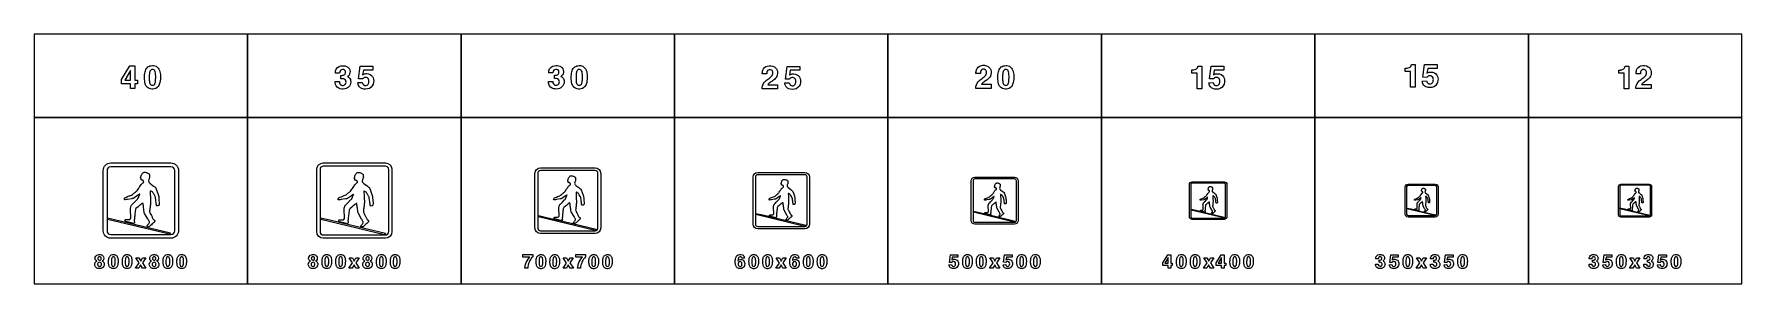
# Model space of a CAD drawing. Extents: x 0 to 18160, y 0 to 2655.
import ezdxf

# ---------------------------------------------------------------- set-up
doc = ezdxf.new("R2010")
doc.units = 0
doc.header["$MEASUREMENT"] = 0

msp = doc.modelspace()

# ---------------------------------------------------------------- linework, layer by layer
for points in [[(0, 1770), (2270, 1770), (2270, 2655), (0, 2655)], [(2270, 1770), (4540, 1770), (4540, 2655), (2270, 2655)], [(4540, 1770), (6810, 1770), (6810, 2655), (4540, 2655)], [(6810, 1770), (9080, 1770), (9080, 2655), (6810, 2655)], [(9080, 1770), (11350, 1770), (11350, 2655), (9080, 2655)], [(11350, 1770), (13620, 1770), (13620, 2655), (11350, 2655)], [(13620, 1770), (15890, 1770), (15890, 2655), (13620, 2655)], [(15890, 1770), (18160, 1770), (18160, 2655), (15890, 2655)], [(927.496, 2171.35), (1017.9, 2317.79), (1070.98, 2317.79), (1070.98, 2166.57), (1097.95, 2166.57), (1097.95, 2128.53), (1070.98, 2128.53), (1070.98, 2076.28), (1023.46, 2076.28), (1023.46, 2128.53), (927.496, 2128.53)], [(1023.46, 2269.13), (963.474, 2166.57), (1023.46, 2166.57)], [(0, 0), (2270, 0), (2270, 1770), (0, 1770)], [(2270, 0), (4540, 0), (4540, 1770), (2270, 1770)], [(4540, 0), (6810, 0), (6810, 1770), (4540, 1770)], [(6810, 0), (9080, 0), (9080, 1770), (6810, 1770)], [(9080, 0), (11350, 0), (11350, 1770), (9080, 1770)], [(11350, 0), (13620, 0), (13620, 1770), (11350, 1770)], [(13620, 0), (15890, 0), (15890, 1770), (13620, 1770)], [(15890, 0), (18160, 0), (18160, 1770), (15890, 1770)], [(5361.58, 727.395), (5447.9, 707.119), (5637.87, 661.924), (5975.22, 580.375), (5966.23, 566.574), (5361.58, 711.138)], [(7675.54, 749.54), (7749.53, 732.161), (7912.36, 693.423), (8205.57, 622.543), (8197.15, 610.895), (7675.54, 735.606)], [(9989.81, 772.272), (10051.5, 757.789), (10187.2, 725.507), (10431.5, 666.441), (10424.5, 656.735), (9989.81, 760.66)], [(12305.3, 794.238), (12354.6, 782.651), (12463.1, 756.826), (12655.8, 710.265), (12650.4, 702.437), (12305.3, 784.948)], [(14596.7, 806.338), (14639.8, 796.2), (14734.8, 773.603), (14902.2, 733.146), (14897.3, 726.339), (14596.7, 798.21)], [(16863.7, 806.67), (16907.7, 796.438), (17004.5, 773.631), (17182.4, 731.032), (17178.9, 723.827), (17178.3, 723.979), (16863.7, 798.467)], [(779.169, 703.58), (1451.13, 542.675), (1438.02, 527.46), (779.169, 684.983)], [(3047.42, 702.727), (3146.07, 679.554), (3363.18, 627.904), (3736.29, 537.709), (3725.15, 522.11), (3047.42, 684.148)], [(1115.2, 221.769), (1080.08, 276.319), (1114.84, 276.319), (1133.11, 242.267), (1151.83, 276.319), (1185.98, 276.319), (1150.44, 222.29), (1186.95, 166.272), (1152.4, 166.272), (1132.54, 202.362), (1112.14, 166.272), (1077.99, 166.272)], [(3385.19, 221.769), (3350.07, 276.319), (3384.84, 276.319), (3403.11, 242.267), (3421.83, 276.319), (3455.97, 276.319), (3420.43, 222.29), (3456.95, 166.271), (3422.4, 166.271), (3402.54, 202.361), (3382.14, 166.271), (3347.99, 166.271)], [(5662.41, 221.387), (5627.29, 275.936), (5662.06, 275.936), (5680.33, 241.884), (5699.05, 275.936), (5733.19, 275.936), (5697.65, 221.908), (5734.17, 165.889), (5699.62, 165.889), (5679.76, 201.979), (5659.35, 165.889), (5625.21, 165.889)], [(7925.79, 221.523), (7890.67, 276.072), (7925.43, 276.072), (7943.7, 242.02), (7962.42, 276.072), (7996.57, 276.072), (7961.03, 222.044), (7997.54, 166.025), (7962.99, 166.025), (7943.13, 202.115), (7922.73, 166.025), (7888.58, 166.025)], [(10198.2, 221.797), (10163.1, 276.346), (10197.9, 276.346), (10216.2, 242.294), (10234.9, 276.346), (10269, 276.346), (10233.5, 222.318), (10270, 166.299), (10235.4, 166.299), (10215.6, 202.389), (10195.2, 166.299), (10161, 166.299)], [(12001, 222.096), (12055.2, 309.963), (12087.1, 309.963), (12087.1, 219.228), (12103.3, 219.228), (12103.3, 196.409), (12087.1, 196.409), (12087.1, 165.058), (12058.6, 165.058), (12058.6, 196.409), (12001, 196.409)], [(12058.6, 280.769), (12022.6, 219.228), (12058.6, 219.228)], [(12472.5, 221.797), (12437.4, 276.346), (12472.2, 276.346), (12490.5, 242.294), (12509.2, 276.346), (12543.3, 276.346), (12507.8, 222.318), (12544.3, 166.299), (12509.7, 166.299), (12489.9, 202.389), (12469.5, 166.299), (12435.3, 166.299)], [(12569, 222.114), (12623.3, 309.981), (12655.1, 309.981), (12655.1, 219.246), (12671.3, 219.246), (12671.3, 196.427), (12655.1, 196.427), (12655.1, 165.076), (12626.6, 165.076), (12626.6, 196.427), (12569, 196.427)], [(12626.6, 280.787), (12590.6, 219.246), (12626.6, 219.246)], [(14734.2, 221.783), (14699.1, 276.332), (14733.9, 276.332), (14752.1, 242.28), (14770.8, 276.333), (14805, 276.333), (14769.4, 222.304), (14806, 166.285), (14771.4, 166.285), (14751.6, 202.375), (14731.2, 166.285), (14697, 166.285)], [(17004.2, 221.783), (16969.1, 276.332), (17003.9, 276.332), (17022.1, 242.28), (17040.8, 276.333), (17075, 276.333), (17039.4, 222.304), (17076, 166.285), (17041.4, 166.285), (17021.6, 202.375), (17001.2, 166.285), (16967, 166.285)]]:
    msp.add_lwpolyline(points, close=True)
for points in [[(1173.29, 2191.65, -0.0563084), (1179.33, 2254.48, -0.130301), (1201.53, 2298.28, -0.174843), (1243.35, 2319.69, -0.147552), (1296.47, 2313.05, -0.192146), (1333.28, 2269.88, -0.0833996), (1342.52, 2212.85, -0.0545507), (1337.51, 2142.08, -0.116773), (1318.43, 2098, -0.221099), (1263.57, 2070.32, -0.162564), (1212.11, 2082.84, -0.174743), (1180.84, 2128.26, -0.0640867), (1173.37, 2186.95)], [(1224.67, 2161.12, 0.0124589), (1225.19, 2154.8, 0.0668192), (1230.8, 2129.4, 0.615362), (1281.7, 2123.79, 0.0726881), (1287.15, 2136.83, 0.0588562), (1291.85, 2174.11, 0.0389037), (1290.23, 2241.09, 0.084671), (1283.64, 2264.43, 0.156013), (1272.18, 2276.6, 0.143208), (1256.47, 2279.56, 0.172584), (1240.71, 2273.36, 0.132565), (1230.76, 2257.8, 0.0498315), (1226.21, 2236.08, 0.0368731)], [(3199.84, 2150.87), (3246.2, 2150.87, 0.0411845), (3248.26, 2135.66, 0.335066), (3278.75, 2110.39, 0.276505), (3310.74, 2124.92, 0.158203), (3316.31, 2145.65, 0.0878221), (3313.34, 2161.57, 0.217575), (3294.82, 2178.43, 0.0882727), (3273.57, 2181.56), (3262.75, 2181.56), (3262.75, 2216.82, 0.0282129), (3282.34, 2217.42, 0.50028), (3309.32, 2262.91, 0.235001), (3290.79, 2277.96, 0.165496), (3265.12, 2275.67, 0.220849), (3250.9, 2259.12, 0.055705), (3248.02, 2240.92), (3203.2, 2240.92, -0.0488003), (3204.97, 2263.51, -0.30773), (3262.59, 2318.01, -0.146685), (3322.07, 2312.08, -0.469869), (3348.61, 2219.31, -0.0891152), (3336.57, 2207.54), (3332.3, 2204.54, -0.0245333), (3343.48, 2198.14, -0.202429), (3365.75, 2161.45, -0.422325), (3303.08, 2072, -0.154301), (3238.98, 2079.19, -0.287878), (3199.96, 2139.89, -0.0143877)], [(3442.43, 2139.57), (3489.39, 2141.35, 0.0452719), (3495.79, 2125.12, 0.0567733), (3500.53, 2118.25, 0.070207), (3504.95, 2114.77, 0.264984), (3540.97, 2112.87, 0.20748), (3558.38, 2135.98, 0.147389), (3557.24, 2174.01, 0.308532), (3527.86, 2195.42, 0.215743), (3498.08, 2185.19, 0.028781), (3492.71, 2178.95), (3450.09, 2180.96), (3467.91, 2315.64), (3601.95, 2315.64), (3601.95, 2273.77), (3501.51, 2273.77), (3492.55, 2221.76, -0.0211252), (3505.46, 2229.3, -0.121371), (3538.8, 2235.15, -0.244671), (3598.59, 2203.2, -0.173069), (3610.16, 2144.07, -0.256779), (3564.98, 2078.08, -0.199585), (3485.44, 2077.01, -0.245625), (3445.16, 2125.91, -0.0170062)], [(5469.08, 2152.29), (5515.45, 2152.29, 0.0411845), (5517.5, 2137.08, 0.335066), (5547.99, 2111.8, 0.276505), (5579.98, 2126.34, 0.158203), (5585.55, 2147.07, 0.0878221), (5582.59, 2162.99, 0.217575), (5564.07, 2179.85, 0.0882727), (5542.82, 2182.97), (5532, 2182.97), (5532, 2218.24, 0.0282129), (5551.59, 2218.83, 0.50028), (5578.56, 2264.33, 0.235001), (5560.04, 2279.38, 0.165496), (5534.37, 2277.09, 0.220849), (5520.15, 2260.54, 0.055705), (5517.27, 2242.33), (5472.44, 2242.33, -0.0488003), (5474.22, 2264.92, -0.30773), (5531.84, 2319.43, -0.146685), (5591.32, 2313.5, -0.469869), (5617.86, 2220.73, -0.0891152), (5605.81, 2208.96), (5601.55, 2205.96, -0.0245333), (5612.72, 2199.56, -0.202429), (5635, 2162.87, -0.422325), (5572.32, 2073.41, -0.154301), (5508.22, 2080.6, -0.287878), (5469.2, 2141.31, -0.0143877)], [(5711.68, 2191.65, -0.0563084), (5717.72, 2254.48, -0.130301), (5739.91, 2298.28, -0.174843), (5781.74, 2319.69, -0.147552), (5834.86, 2313.05, -0.192146), (5871.67, 2269.88, -0.0833996), (5880.91, 2212.85, -0.0545507), (5875.89, 2142.08, -0.116773), (5856.82, 2098, -0.221099), (5801.96, 2070.32, -0.162564), (5750.5, 2082.84, -0.174743), (5719.22, 2128.26, -0.0640867), (5711.76, 2186.95)], [(5763.06, 2161.12, 0.0124589), (5763.57, 2154.8, 0.0668192), (5769.18, 2129.4, 0.615362), (5820.09, 2123.79, 0.0726881), (5825.54, 2136.83, 0.0588562), (5830.24, 2174.11, 0.0389037), (5828.62, 2241.09, 0.084671), (5822.02, 2264.43, 0.156013), (5810.57, 2276.6, 0.143208), (5794.85, 2279.56, 0.172584), (5779.09, 2273.36, 0.132565), (5769.14, 2257.8, 0.0498315), (5764.6, 2236.08, 0.0368731)], [(7741.06, 2074.79, -0.0640343), (7742.32, 2095.72, -0.161687), (7778.14, 2156.27, -0.0283718), (7819.97, 2188.65, 0.0545111), (7840.86, 2206.58, 0.192461), (7855.83, 2246.12, 0.234238), (7842.24, 2272.5, 0.196223), (7816.93, 2277.28, 0.252425), (7795.01, 2260.1, 0.0856617), (7790.86, 2243.08, 0.0202329), (7790.15, 2231.39), (7743.51, 2231.39, -0.0983795), (7749.55, 2272.7, -0.245047), (7795.72, 2315.83, -0.207102), (7872.69, 2307.49, -0.233443), (7905.15, 2255.16, -0.20961), (7886.99, 2190.98, -0.0785124), (7853.06, 2159.51, 0.0107372), (7817.24, 2133.72, 0.0665092), (7801.37, 2117.68), (7905.86, 2117.68), (7905.86, 2074.79)], [(7981.21, 2136.73), (8028.17, 2138.5, 0.0452719), (8034.56, 2122.27, 0.0567733), (8039.3, 2115.4, 0.070207), (8043.73, 2111.92, 0.264984), (8079.74, 2110.03, 0.20748), (8097.16, 2133.13, 0.147389), (8096.02, 2171.17, 0.308532), (8066.63, 2192.57, 0.215743), (8036.85, 2182.34, 0.028781), (8031.48, 2176.1), (7988.87, 2178.12), (8006.68, 2312.79), (8140.72, 2312.79), (8140.72, 2270.93), (8040.29, 2270.93), (8031.33, 2218.92, -0.0211252), (8044.24, 2226.46, -0.121371), (8077.57, 2232.3, -0.244671), (8137.37, 2200.35, -0.173069), (8148.94, 2141.23, -0.256779), (8103.76, 2075.23, -0.199585), (8024.22, 2074.17, -0.245625), (7983.93, 2123.06, -0.0170062)], [(10012.9, 2078.85, -0.0640343), (10014.2, 2099.78, -0.161687), (10050, 2160.33, -0.0283718), (10091.8, 2192.71, 0.0545111), (10112.7, 2210.64, 0.192461), (10127.7, 2250.18, 0.234238), (10114.1, 2276.56, 0.196223), (10088.8, 2281.34, 0.252425), (10066.8, 2264.16, 0.0856617), (10062.7, 2247.14, 0.0202329), (10062, 2235.45), (10015.3, 2235.45, -0.0983795), (10021.4, 2276.76, -0.245047), (10067.6, 2319.89, -0.207102), (10144.5, 2311.55, -0.233443), (10177, 2259.22, -0.20961), (10158.8, 2195.04, -0.0785124), (10124.9, 2163.57, 0.0107372), (10089.1, 2137.78, 0.0665092), (10073.2, 2121.74), (10177.7, 2121.74), (10177.7, 2078.85)], [(10247.9, 2191.49, -0.0563084), (10253.9, 2254.33, -0.130301), (10276.1, 2298.12, -0.174843), (10317.9, 2319.53, -0.147552), (10371, 2312.9, -0.192146), (10407.8, 2269.73, -0.0833996), (10417.1, 2212.7, -0.0545507), (10412.1, 2141.92, -0.116773), (10393, 2097.85, -0.221099), (10338.1, 2070.16, -0.162564), (10286.7, 2082.68, -0.174743), (10255.4, 2128.1, -0.0640867), (10247.9, 2186.79)], [(10299.2, 2160.96, 0.0124589), (10299.8, 2154.64, 0.0668192), (10305.4, 2129.25, 0.615362), (10356.3, 2123.64, 0.0726881), (10361.7, 2136.67, 0.0588562), (10366.4, 2173.95, 0.0389037), (10364.8, 2240.94, 0.084671), (10358.2, 2264.28, 0.156013), (10346.8, 2276.44, 0.143208), (10331, 2279.4, 0.172584), (10315.3, 2273.2, 0.132565), (10305.3, 2257.64, 0.0498315), (10300.8, 2235.92, 0.0368731)], [(12310.9, 2274.45), (12324.1, 2274.45, 0.0261527), (12330.1, 2275.12, 0.0824327), (12354.9, 2282.34, 0.211118), (12374.9, 2306.08, 0.0230957), (12377.6, 2315.99), (12415.7, 2315.99), (12415.7, 2074.01), (12367.1, 2074.01), (12367.1, 2241.03), (12310.9, 2241.03)], [(12491, 2139), (12538, 2140.78, 0.0452719), (12544.4, 2124.55, 0.0567733), (12549.1, 2117.67, 0.070207), (12553.5, 2114.2, 0.264984), (12589.6, 2112.3, 0.20748), (12607, 2135.41, 0.147389), (12605.8, 2173.44, 0.308532), (12576.4, 2194.85, 0.215743), (12546.7, 2184.62, 0.028781), (12541.3, 2178.38), (12498.7, 2180.39), (12516.5, 2315.07), (12650.5, 2315.07), (12650.5, 2273.2), (12550.1, 2273.2), (12541.1, 2221.19, -0.0211252), (12554.1, 2228.73, -0.121371), (12587.4, 2234.58, -0.244671), (12647.2, 2202.63, -0.173069), (12658.8, 2143.5, -0.256779), (12613.6, 2077.51, -0.199585), (12534, 2076.44, -0.245625), (12493.7, 2125.34, -0.0170062)], [(14580.9, 2291.94), (14594, 2291.94, 0.0261527), (14600.1, 2292.61, 0.0824327), (14624.9, 2299.84, 0.211118), (14644.9, 2323.58, 0.0230957), (14647.6, 2333.49), (14685.7, 2333.49), (14685.7, 2091.51), (14637.1, 2091.51), (14637.1, 2258.53), (14580.9, 2258.53)], [(14761, 2156.5), (14808, 2158.28, 0.0452719), (14814.4, 2142.04, 0.0567733), (14819.1, 2135.17, 0.070207), (14823.5, 2131.7, 0.264984), (14859.6, 2129.8, 0.20748), (14877, 2152.9, 0.147389), (14875.8, 2190.94, 0.308532), (14846.4, 2212.34, 0.215743), (14816.7, 2202.11, 0.028781), (14811.3, 2195.87), (14768.7, 2197.89), (14786.5, 2332.56), (14920.5, 2332.56), (14920.5, 2290.7), (14820.1, 2290.7), (14811.1, 2238.69, -0.0211252), (14824, 2246.23, -0.121371), (14857.4, 2252.08, -0.244671), (14917.2, 2220.12, -0.173069), (14928.7, 2161, -0.256779), (14883.6, 2095.01, -0.199585), (14804, 2093.94, -0.245625), (14763.7, 2142.83, -0.0170062)], [(16852.4, 2273.43), (16865.5, 2273.43, 0.0261527), (16871.5, 2274.1, 0.0824327), (16896.4, 2281.32, 0.211118), (16916.4, 2305.06, 0.0230957), (16919, 2314.97), (16957.1, 2314.97), (16957.1, 2072.99), (16908.5, 2072.99), (16908.5, 2240.01), (16852.4, 2240.01)], [(17032.5, 2075.98, -0.0640343), (17033.8, 2096.92, -0.161687), (17069.6, 2157.46, -0.0283718), (17111.4, 2189.85, 0.0545111), (17132.3, 2207.78, 0.192461), (17147.3, 2247.31, 0.234238), (17133.7, 2273.69, 0.196223), (17108.4, 2278.47, 0.252425), (17086.4, 2261.29, 0.0856617), (17082.3, 2244.27, 0.0202329), (17081.6, 2232.58), (17034.9, 2232.58, -0.0983795), (17041, 2273.89, -0.245047), (17087.1, 2317.02, -0.207102), (17164.1, 2308.69, -0.233443), (17196.6, 2256.36, -0.20961), (17178.4, 2192.18, -0.0785124), (17144.5, 2160.7, 0.0107372), (17108.7, 2134.91, 0.0665092), (17092.8, 2118.88), (17197.3, 2118.88), (17197.3, 2075.98)], [(815, 485, -0.414213), (735, 565), (735, 1205, -0.414213), (815, 1285), (1455, 1285, -0.414213), (1535, 1205), (1535, 565, -0.414213), (1455, 485)], [(3075, 485, -0.414213), (3005, 555), (3005, 1215, -0.414213), (3075, 1285), (3735, 1285, -0.414213), (3805, 1215), (3805, 555, -0.414213), (3735, 485)], [(815, 525), (1455, 525, 0.414213), (1495, 565), (1495, 1205, 0.414213), (1455, 1245), (815, 1245, 0.414213), (775, 1205), (775, 565, 0.414213)], [(1251.57, 980.68, 0.0446932), (1237.4, 986.273, 0.077893), (1234.89, 986.41, 0.227374), (1233.29, 985.315, 0.127463), (1232.6, 982.065, 0.069197), (1233.06, 976.842, -0.0236577), (1234.43, 953.395), (1235.8, 923.148), (1238.09, 863.761, -0.0393172), (1235.8, 840.453, -0.00699194), (1233.06, 815.683, -0.0621036), (1230.77, 803.527, 0.090041), (1230.09, 794.65, -0.0430668), (1227.8, 776.645, 0.135303), (1228.72, 763.251, 0.0215818), (1235.35, 749.734, 0.0248167), (1246.55, 726.319, -0.00724615), (1259.8, 699.649, 0.0669939), (1266.66, 686.424, 0.0991191), (1273.75, 680.746, -0.0704412), (1281.06, 675.507, -0.177811), (1282.89, 671.24, -0.0953248), (1281.51, 661.779, -0.141144), (1273.75, 652.833, 0.0754239), (1268.49, 648.298, -0.0607281), (1263.92, 644.031, 0.0118854), (1246.55, 628.488, -0.00503768), (1229.63, 613.421, -0.153874), (1217.06, 607.875, -0.194321), (1201.75, 612.47, -0.314068), (1200.6, 616.509, -0.0952224), (1203.12, 620.961, 0.031003), (1213.4, 634.23, 0.00912081), (1222.32, 645.235, 0.242508), (1225.06, 660.739, 0.0630563), (1219.12, 671.789, 0.00606811), (1208.37, 690.113), (1174.09, 749.089, -0.119155), (1169.06, 767.091, 0.0362035), (1165.18, 794.97, -0.0211019), (1162.89, 818.156, -0.00767335), (1159.46, 840.334, 0.0330462), (1158.09, 853.605, 0.0748371), (1156.26, 857.436, 0.11692), (1154.2, 857.372), (1150.78, 855.701, 0.116089), (1141.4, 849.58, -0.0580046), (1132.26, 841.877, 0.0247831), (1130.66, 840.883, 0.0634138), (1127.69, 837.71, -0.091529), (1124.72, 834.988, 0.0104253), (1104.37, 818.151), (1082.89, 799.699, 0.187024), (1076.72, 787.601, -0.0189808), (1073.52, 760.744, 0.0477853), (1071, 733.663, -0.020261), (1067.35, 708.323, 0.0299299), (1065.75, 685.539, -0.042046), (1064.15, 678.143, 0.126755), (1065.06, 665.11, -0.0912743), (1066.66, 654.902, -0.131024), (1063.23, 644.81, -0.291019), (1056.37, 641.512, -0.0242204), (1033.29, 647.139, -0.0259325), (1003.57, 654.961, -0.0159795), (974.322, 662.241, -0.108999), (967.919, 665.704, -0.394415), (968.147, 679.244, -0.0590424), (971.804, 682.883, -0.13712), (977.516, 684.25, -0.0110642), (990.776, 683.551, -0.0166524), (1010.66, 682.531, 0.240511), (1020.72, 686.552, 0.218268), (1028.49, 709.722), (1023.69, 784.762), (1023.46, 786.986, -0.125267), (1025.06, 808.184, 0.0336715), (1029.63, 823.477, -0.117031), (1035.57, 836.821, -0.0231996), (1049.52, 850.174), (1062.09, 863.871), (1092.49, 894.248, 0.0772571), (1103.92, 907.077, 0.00862325), (1112.83, 927.041, 0.0481538), (1119.69, 942.801, -0.0382556), (1121.75, 949.407, 0.0967197), (1122.43, 952.538, 0.116828), (1121.29, 954.003, 0.0721212), (1119.69, 953.471, 0.0140453), (1116.03, 950.595, -0.0728078), (1113.29, 948.947, 0.0434108), (1111.92, 948.209, 0.0333448), (1106.2, 943.567, -0.0366603), (1100.26, 939.587), (1059.57, 910.814, -0.0453645), (1054.78, 908.282, -0.0642771), (1048.37, 907.326, 0.0467326), (1037.4, 905.452), (993.061, 897.605, -0.0323884), (968.374, 893.895, -0.0984311), (963.12, 894.577, -0.217428), (961.291, 896.405, -0.0104361), (960.835, 897.587, -0.179425), (960.835, 909.411, -0.176309), (971.12, 918.933, -0.00803312), (992.835, 927.681, -0.0124767), (1024.83, 940.374, 0.0718664), (1044.72, 950.198), (1055, 959.244, 0.008955), (1082.89, 982.195, 0.073143), (1099.12, 997.251, -0.0140528), (1111.92, 1017.03, -0.00765631), (1137.98, 1055.22, -0.0962904), (1151.46, 1069.91, -0.00472013), (1159.92, 1075.01, 0.13848), (1163.12, 1078.14, 0.158345), (1164.49, 1089.19, 0.0607291), (1163.35, 1092.88, 0.092505), (1161.75, 1094.89, -0.0460063), (1158.78, 1097.67, 0.173185), (1150.55, 1102.25, -0.0168497), (1140.95, 1104.35, -0.0923272), (1138.2, 1105.36, -0.289369), (1137.29, 1107.49, -0.0166644), (1138.2, 1113.05, 0.163048), (1137.52, 1117.89, 0.120814), (1134.09, 1121.64, -0.0578778), (1131.35, 1123.94, -0.158282), (1130.66, 1125.77, -0.148756), (1131.35, 1128.16), (1132.03, 1129.47, 0.123571), (1135.23, 1139.11, -0.0814883), (1140.72, 1157.66, -0.0846761), (1147.35, 1170, -0.00900203), (1157.63, 1180.97, -0.171702), (1168.37, 1186.44, -0.0729954), (1190.32, 1184.52, -0.00588775), (1206.32, 1179.49), (1208.6, 1178.21, -0.00839261), (1221.4, 1168.63, -0.0964295), (1224.6, 1165.39, -0.0750886), (1226.66, 1155.76, 0.0104129), (1227.57, 1138.09, -0.0121567), (1224.83, 1124.52, -0.0480366), (1218.66, 1109.83, 0.27687), (1219.8, 1081.59, 0.0722785), (1231.69, 1070.56), (1266.89, 1042.97, 0.0264683), (1283.57, 1029.94, -0.0906418), (1292.95, 1021.7, -0.0680875), (1295.23, 1016.36), (1318.77, 950.849, -0.0505736), (1324.95, 929.649, 0.00714958), (1327.23, 896.305), (1330.43, 855.285, -0.0678109), (1329.98, 842.983, -0.22691), (1323.8, 834.012, -0.00823567), (1318.32, 831.553, -0.0191068), (1316.03, 830.325, -0.187239), (1304.37, 830.652, -0.193411), (1301.4, 833.418, -0.0861326), (1300.03, 839.628, 0.0422482), (1297.06, 864.963, -0.0284784), (1293.63, 890.378, -0.0130325), (1293.86, 893.109, 0.101488), (1293.63, 894.586, 0.26349), (1292.72, 895.452, -0.0307206), (1289.29, 922.175, 0.120423), (1283.57, 935.88), (1271.23, 955.681, -0.00798707), (1260.95, 972.449, 0.156014)], [(3075, 520), (3735, 520, 0.414213), (3770, 555), (3770, 1215, 0.414213), (3735, 1250), (3075, 1250, 0.414213), (3040, 1215), (3040, 555, 0.414213)], [(3524.94, 978.621, 0.0446932), (3510.77, 984.215, 0.077893), (3508.26, 984.352, 0.227374), (3506.66, 983.257, 0.127463), (3505.97, 980.007, 0.069197), (3506.43, 974.784, -0.0236577), (3507.8, 951.337), (3509.17, 921.09), (3511.45, 861.702, -0.0393172), (3509.17, 838.395, -0.00699194), (3506.43, 813.625, -0.0621036), (3504.14, 801.469, 0.090041), (3503.45, 792.591, -0.0430668), (3501.17, 774.587, 0.135303), (3502.08, 761.191, 0.0215818), (3508.71, 747.673, 0.0248167), (3519.91, 724.259, -0.00724615), (3533.17, 697.589, 0.0669939), (3540.02, 684.364, 0.0991191), (3547.11, 678.686, -0.0704412), (3554.43, 673.447, -0.177811), (3556.26, 669.18, -0.0953248), (3554.88, 659.719, -0.141144), (3547.11, 650.773, 0.0754239), (3541.86, 646.238, -0.0607281), (3537.28, 641.971, 0.0118854), (3519.91, 626.428, -0.00503768), (3503, 611.36, -0.153874), (3490.43, 605.815, -0.194321), (3475.11, 610.409, -0.314068), (3473.97, 614.448, -0.0952224), (3476.49, 618.901, 0.031003), (3486.77, 632.169, 0.00912081), (3495.69, 643.175, 0.242508), (3498.43, 658.679, 0.0630563), (3492.49, 669.728, 0.00606811), (3481.74, 688.053), (3447.45, 747.029, -0.119155), (3442.43, 765.031, 0.0362035), (3438.54, 792.911, -0.0211019), (3436.26, 816.098, -0.00767335), (3432.83, 838.276, 0.0330462), (3431.45, 851.547, 0.0748371), (3429.63, 855.378, 0.11692), (3427.57, 855.314), (3424.14, 853.643, 0.116089), (3414.77, 847.522, -0.0580046), (3405.63, 839.819, 0.0247831), (3404.03, 838.825, 0.0634138), (3401.06, 835.652, -0.091529), (3398.08, 832.93, 0.0104253), (3377.74, 816.093), (3356.26, 797.641, 0.187024), (3350.08, 785.542, -0.0189808), (3346.88, 758.684, 0.0477853), (3344.37, 731.603, -0.020261), (3340.71, 706.263, 0.0299299), (3339.11, 683.479, -0.042046), (3337.51, 676.083, 0.126755), (3338.43, 663.049, -0.0912743), (3340.03, 652.841, -0.131024), (3336.6, 642.75, -0.291019), (3329.74, 639.452, -0.0242204), (3306.66, 645.079, -0.0259325), (3276.94, 652.901, -0.0159795), (3247.69, 660.181, -0.108999), (3241.28, 663.644, -0.394415), (3241.51, 677.184, -0.0590424), (3245.17, 680.823, -0.13712), (3250.88, 682.19, -0.0110642), (3264.14, 681.491, -0.0166524), (3284.03, 680.471, 0.240511), (3294.08, 684.492, 0.218268), (3301.86, 707.662), (3297.06, 782.703), (3296.83, 784.927, -0.125267), (3298.43, 806.125, 0.0336715), (3303, 821.419, -0.117031), (3308.94, 834.763, -0.0231996), (3322.88, 848.116), (3335.45, 861.812), (3365.86, 892.189, 0.0772571), (3377.28, 905.019, 0.00862325), (3386.2, 924.982, 0.0481538), (3393.06, 940.742, -0.0382556), (3395.11, 947.348, 0.0967197), (3395.8, 950.48, 0.116828), (3394.66, 951.945, 0.0721212), (3393.06, 951.412, 0.0140453), (3389.4, 948.537, -0.0728078), (3386.66, 946.889, 0.0434108), (3385.28, 946.151, 0.0333448), (3379.57, 941.508, -0.0366603), (3373.63, 937.529), (3332.94, 908.756, -0.0453645), (3328.14, 906.224, -0.0642771), (3321.74, 905.268, 0.0467326), (3310.77, 903.394), (3266.43, 895.547, -0.0323884), (3241.74, 891.837, -0.0984311), (3236.49, 892.518, -0.217428), (3234.66, 894.347, -0.0104361), (3234.2, 895.529, -0.179425), (3234.2, 907.353, -0.176309), (3244.49, 916.875, -0.00803312), (3266.2, 925.622, -0.0124767), (3298.2, 938.315, 0.0718664), (3318.08, 948.139), (3328.37, 957.186, 0.008955), (3356.26, 980.137, 0.073143), (3372.49, 995.193, -0.0140528), (3385.28, 1014.97, -0.00765631), (3411.34, 1053.16, -0.0962904), (3424.83, 1067.85, -0.00472013), (3433.28, 1072.95, 0.13848), (3436.49, 1076.09, 0.158345), (3437.86, 1087.13, 0.0607291), (3436.71, 1090.82, 0.092505), (3435.11, 1092.84, -0.0460063), (3432.14, 1095.61, 0.173185), (3423.91, 1100.19, -0.0168497), (3414.31, 1102.29, -0.0923272), (3411.57, 1103.3, -0.289369), (3410.66, 1105.43, -0.0166644), (3411.57, 1110.99, 0.163048), (3410.88, 1115.83, 0.120814), (3407.45, 1119.58, -0.0578778), (3404.71, 1121.89, -0.158282), (3404.03, 1123.71, -0.148756), (3404.71, 1126.1), (3405.4, 1127.41, 0.123571), (3408.6, 1137.05, -0.0814883), (3414.08, 1155.6, -0.0846761), (3420.71, 1167.94, -0.00900203), (3431, 1178.92, -0.171702), (3441.74, 1184.38, -0.0729954), (3463.69, 1182.46, -0.00588775), (3479.69, 1177.43), (3481.97, 1176.15, -0.00839261), (3494.77, 1166.57, -0.0964295), (3497.97, 1163.33, -0.0750886), (3500.02, 1153.7, 0.0104129), (3500.94, 1136.03, -0.0121567), (3498.2, 1122.46, -0.0480366), (3492.02, 1107.77, 0.27687), (3493.17, 1079.53, 0.0722785), (3505.06, 1068.5), (3540.26, 1040.91, 0.0264683), (3556.94, 1027.88, -0.0906418), (3566.31, 1019.64, -0.0680875), (3568.6, 1014.3), (3592.14, 948.791, -0.0505736), (3598.31, 927.591, 0.00714958), (3600.6, 894.246), (3603.8, 853.227, -0.0678109), (3603.34, 840.925, -0.22691), (3597.17, 831.954, -0.00823567), (3591.69, 829.494, -0.0191068), (3589.4, 828.267, -0.187239), (3577.74, 828.594, -0.193411), (3574.77, 831.36, -0.0861326), (3573.4, 837.57, 0.0422482), (3570.43, 862.905, -0.0284784), (3567, 888.32, -0.0130325), (3567.23, 891.051, 0.101488), (3567, 892.528, 0.26349), (3566.08, 893.394, -0.0307206), (3562.66, 920.116, 0.120423), (3556.94, 933.821), (3544.6, 953.623, -0.00798707), (3534.31, 970.391, 0.156014)], [(5385, 535, -0.414213), (5325, 595), (5325, 1175, -0.414213), (5385, 1235), (5965, 1235, -0.414213), (6025, 1175), (6025, 595, -0.414213), (5965, 535)], [(5385, 565), (5965, 565, 0.414213), (5995, 595), (5995, 1175, 0.414213), (5965, 1205), (5385, 1205, 0.414213), (5355, 1175), (5355, 595, 0.414213)], [(5779.41, 968.803, 0.0446932), (5767.02, 973.697, 0.077893), (5764.82, 973.817, 0.227374), (5763.42, 972.859, 0.127463), (5762.82, 970.015, 0.069197), (5763.22, 965.445, -0.0236577), (5764.42, 944.929), (5765.61, 918.463), (5767.61, 866.499, -0.0393172), (5765.61, 846.105, -0.00699194), (5763.22, 824.431, -0.0621036), (5761.22, 813.795, 0.090041), (5760.61, 806.027, -0.0430668), (5758.61, 790.273, 0.135303), (5759.41, 778.551, 0.0215818), (5765.21, 766.723, 0.0248167), (5775.02, 746.235, -0.00724615), (5786.61, 722.899, 0.0669939), (5792.61, 711.327, 0.0991191), (5798.82, 706.359, -0.0704412), (5805.22, 701.775, -0.177811), (5806.82, 698.041, -0.0953248), (5805.61, 689.763, -0.141144), (5798.82, 681.935, 0.0754239), (5794.22, 677.967, -0.0607281), (5790.22, 674.233, 0.0118854), (5775.02, 660.633, -0.00503768), (5760.22, 647.449, -0.153874), (5749.22, 642.597, -0.194321), (5735.82, 646.617, -0.314068), (5734.82, 650.151, -0.0952224), (5737.02, 654.047, 0.031003), (5746.02, 665.657, 0.00912081), (5753.82, 675.287, 0.242508), (5756.22, 688.853, 0.0630563), (5751.02, 698.521, 0.00606811), (5741.61, 714.555), (5711.61, 766.159, -0.119155), (5707.22, 781.911, 0.0362035), (5703.82, 806.307, -0.0211019), (5701.82, 826.595, -0.00767335), (5698.82, 846.001, 0.0330462), (5697.61, 857.613, 0.0748371), (5696.02, 860.965, 0.11692), (5694.22, 860.909), (5691.22, 859.447, 0.116089), (5683.02, 854.091, -0.0580046), (5675.02, 847.351, 0.0247831), (5673.61, 846.481, 0.0634138), (5671.02, 843.705, -0.091529), (5668.42, 841.323, 0.0104253), (5650.61, 826.591), (5631.82, 810.445, 0.187024), (5626.42, 799.859, -0.0189808), (5623.61, 776.357, 0.0477853), (5621.41, 752.661, -0.020261), (5618.22, 730.489, 0.0299299), (5616.82, 710.553, -0.042046), (5615.42, 704.081, 0.126755), (5616.22, 692.677, -0.0912743), (5617.61, 683.745, -0.131024), (5614.61, 674.915, -0.291019), (5608.61, 672.029, -0.0242204), (5588.42, 676.953, -0.0259325), (5562.42, 683.797, -0.0159795), (5536.82, 690.167, -0.108999), (5531.22, 693.197, -0.394415), (5531.42, 705.045, -0.0590424), (5534.62, 708.229, -0.13712), (5539.61, 709.425, -0.0110642), (5551.22, 708.813, -0.0166524), (5568.61, 707.921, 0.240511), (5577.42, 711.439, 0.218268), (5584.22, 731.713), (5580.02, 797.375), (5579.82, 799.321, -0.125267), (5581.22, 817.869, 0.0336715), (5585.22, 831.251, -0.117031), (5590.42, 842.927, -0.0231996), (5602.61, 854.611), (5613.61, 866.595), (5640.22, 893.175, 0.0772571), (5650.22, 904.401, 0.00862325), (5658.02, 921.869, 0.0481538), (5664.02, 935.659, -0.0382556), (5665.82, 941.439, 0.0967197), (5666.42, 944.179, 0.116828), (5665.42, 945.461, 0.0721212), (5664.02, 944.995, 0.0140453), (5660.82, 942.479, -0.0728078), (5658.42, 941.037, 0.0434108), (5657.22, 940.391, 0.0333448), (5652.22, 936.329, -0.0366603), (5647.02, 932.847), (5611.42, 907.671, -0.0453645), (5607.22, 905.455, -0.0642771), (5601.61, 904.619, 0.0467326), (5592.02, 902.979), (5553.22, 896.113, -0.0323884), (5531.61, 892.867, -0.0984311), (5527.02, 893.463, -0.217428), (5525.42, 895.063, -0.0104361), (5525.02, 896.097, -0.179425), (5525.02, 906.443, -0.176309), (5534.02, 914.775, -0.00803312), (5553.02, 922.429, -0.0124767), (5581.02, 933.535, 0.0718664), (5598.42, 942.131), (5607.41, 950.047, 0.008955), (5631.82, 970.129, 0.073143), (5646.02, 983.303, -0.0140528), (5657.22, 1000.61, -0.00765631), (5680.02, 1034.03, -0.0962904), (5691.82, 1046.88, -0.00472013), (5699.22, 1051.34, 0.13848), (5702.02, 1054.09, 0.158345), (5703.22, 1063.75, 0.0607291), (5702.22, 1066.98, 0.092505), (5700.82, 1068.74, -0.0460063), (5698.22, 1071.17, 0.173185), (5691.02, 1075.18, -0.0168497), (5682.62, 1077.01, -0.0923272), (5680.22, 1077.9, -0.289369), (5679.42, 1079.76, -0.0166644), (5680.22, 1084.63, 0.163048), (5679.61, 1088.86, 0.120814), (5676.61, 1092.14, -0.0578778), (5674.22, 1094.16, -0.158282), (5673.61, 1095.75, -0.148756), (5674.22, 1097.85), (5674.82, 1099, 0.123571), (5677.61, 1107.43, -0.0814883), (5682.42, 1123.66, -0.0846761), (5688.22, 1134.46, -0.00900203), (5697.22, 1144.06, -0.171702), (5706.61, 1148.84, -0.0729954), (5725.82, 1147.16, -0.00588775), (5739.82, 1142.76), (5741.82, 1141.64, -0.00839261), (5753.02, 1133.26, -0.0964295), (5755.82, 1130.42, -0.0750886), (5757.61, 1122, 0.0104129), (5758.41, 1106.54, -0.0121567), (5756.02, 1094.66, -0.0480366), (5750.61, 1081.81, 0.27687), (5751.61, 1057.1, 0.0722785), (5762.02, 1047.45), (5792.82, 1023.3, 0.0264683), (5807.41, 1011.9, -0.0906418), (5815.62, 1004.7, -0.0680875), (5817.61, 1000.02), (5838.22, 942.701, -0.0505736), (5843.62, 924.151, 0.00714958), (5845.61, 894.975), (5848.42, 859.083, -0.0678109), (5848.02, 848.319, -0.22691), (5842.61, 840.469, -0.00823567), (5837.82, 838.317, -0.0191068), (5835.82, 837.243, -0.187239), (5825.61, 837.529, -0.193411), (5823.02, 839.949, -0.0861326), (5821.82, 845.383, 0.0422482), (5819.22, 867.551, -0.0284784), (5816.22, 889.789, -0.0130325), (5816.41, 892.179, 0.101488), (5816.22, 893.471, 0.26349), (5815.41, 894.229, -0.0307206), (5812.42, 917.611, 0.120423), (5807.41, 929.603), (5796.61, 946.929, -0.00798707), (5787.62, 961.601, 0.156014)], [(7695, 585, -0.414213), (7645, 635), (7645, 1135, -0.414213), (7695, 1185), (8195, 1185, -0.414213), (8245, 1135), (8245, 635, -0.414213), (8195, 585)], [(7695, 610), (8195, 610, 0.414213), (8220, 635), (8220, 1135, 0.414213), (8195, 1160), (7695, 1160, 0.414213), (7670, 1135), (7670, 635, 0.414213)], [(8033.69, 956.462, 0.0446932), (8023.06, 960.656, 0.077893), (8021.17, 960.759, 0.227374), (8019.97, 959.938, 0.127463), (8019.46, 957.5, 0.069197), (8019.8, 953.583, -0.0236577), (8020.83, 935.998), (8021.86, 913.313), (8023.57, 868.772, -0.0393172), (8021.86, 851.292, -0.00699194), (8019.8, 832.714, -0.0621036), (8018.09, 823.597, 0.090041), (8017.57, 816.939, -0.0430668), (8015.86, 803.436, 0.135303), (8016.54, 793.388, 0.0215818), (8021.52, 783.25, 0.0248167), (8029.92, 765.689, -0.00724615), (8039.86, 745.687, 0.0669939), (8045, 735.768, 0.0991191), (8050.32, 731.509, -0.0704412), (8055.8, 727.58, -0.177811), (8057.17, 724.38, -0.0953248), (8056.14, 717.284, -0.141144), (8050.32, 710.575, 0.0754239), (8046.37, 707.173, -0.0607281), (8042.94, 703.973, 0.0118854), (8029.92, 692.316, -0.00503768), (8017.23, 681.015, -0.153874), (8007.8, 676.856, -0.194321), (7996.32, 680.302, -0.314068), (7995.46, 683.331, -0.0952224), (7997.35, 686.671, 0.031003), (8005.06, 696.622, 0.00912081), (8011.75, 704.876, 0.242508), (8013.8, 716.504, 0.0630563), (8009.35, 724.791, 0.00606811), (8001.29, 738.535), (7975.57, 782.767, -0.119155), (7971.8, 796.268, 0.0362035), (7968.89, 817.179, -0.0211019), (7967.17, 834.569, -0.00767335), (7964.6, 851.203, 0.0330462), (7963.57, 861.156, 0.0748371), (7962.2, 864.029, 0.11692), (7960.66, 863.981), (7958.09, 862.728, 0.116089), (7951.06, 858.137, -0.0580046), (7944.2, 852.36, 0.0247831), (7943, 851.614, 0.0634138), (7940.77, 849.235, -0.091529), (7938.54, 847.193, 0.0104253), (7923.29, 834.565), (7907.17, 820.726, 0.187024), (7902.54, 811.652, -0.0189808), (7900.14, 791.508, 0.0477853), (7898.26, 771.197, -0.020261), (7895.52, 752.192, 0.0299299), (7894.32, 735.104, -0.042046), (7893.12, 729.557, 0.126755), (7893.8, 719.782, -0.0912743), (7895, 712.126, -0.131024), (7892.43, 704.557, -0.291019), (7887.29, 702.084, -0.0242204), (7869.97, 706.304, -0.0259325), (7847.69, 712.171, -0.0159795), (7825.75, 717.631, -0.108999), (7820.94, 720.228, -0.394415), (7821.12, 730.383, -0.0590424), (7823.86, 733.112, -0.13712), (7828.14, 734.137, -0.0110642), (7838.09, 733.613, -0.0166524), (7853, 732.848, 0.240511), (7860.54, 735.864, 0.218268), (7866.37, 753.241), (7862.77, 809.523), (7862.6, 811.191, -0.125267), (7863.8, 827.089, 0.0336715), (7867.23, 838.56, -0.117031), (7871.69, 848.568, -0.0231996), (7882.14, 858.583), (7891.57, 868.855), (7914.37, 891.637, 0.0772571), (7922.94, 901.26, 0.00862325), (7929.63, 916.232, 0.0481538), (7934.77, 928.052, -0.0382556), (7936.32, 933.007, 0.0967197), (7936.83, 935.355, 0.116828), (7935.97, 936.454, 0.0721212), (7934.77, 936.055, 0.0140453), (7932.03, 933.898, -0.0728078), (7929.97, 932.662, 0.0434108), (7928.94, 932.108, 0.0333448), (7924.66, 928.627, -0.0366603), (7920.2, 925.642), (7889.69, 904.063, -0.0453645), (7886.09, 902.163, -0.0642771), (7881.29, 901.447, 0.0467326), (7873.06, 900.041), (7839.8, 894.156, -0.0323884), (7821.29, 891.373, -0.0984311), (7817.35, 891.884, -0.217428), (7815.97, 893.256, -0.0104361), (7815.63, 894.142, -0.179425), (7815.63, 903.01, -0.176309), (7823.35, 910.152, -0.00803312), (7839.63, 916.712, -0.0124767), (7863.63, 926.232, 0.0718664), (7878.54, 933.6), (7886.26, 940.385, 0.008955), (7907.17, 957.598, 0.073143), (7919.35, 968.89, -0.0140528), (7928.94, 983.724, -0.00765631), (7948.49, 1012.37, -0.0962904), (7958.6, 1023.39, -0.00472013), (7964.94, 1027.21, 0.13848), (7967.35, 1029.56, 0.158345), (7968.37, 1037.84, 0.0607291), (7967.52, 1040.61, 0.092505), (7966.32, 1042.12, -0.0460063), (7964.09, 1044.2, 0.173185), (7957.92, 1047.64, -0.0168497), (7950.72, 1049.21, -0.0923272), (7948.66, 1049.97, -0.289369), (7947.97, 1051.57, -0.0166644), (7948.66, 1055.74, 0.163048), (7948.14, 1059.37, 0.120814), (7945.57, 1062.18, -0.0578778), (7943.52, 1063.91, -0.158282), (7943, 1065.28, -0.148756), (7943.52, 1067.07), (7944.03, 1068.06, 0.123571), (7946.43, 1075.28, -0.0814883), (7950.54, 1089.2, -0.0846761), (7955.52, 1098.45, -0.00900203), (7963.23, 1106.68, -0.171702), (7971.29, 1110.78, -0.0729954), (7987.75, 1109.34, -0.00588775), (7999.75, 1105.57), (8001.46, 1104.61, -0.00839261), (8011.06, 1097.43, -0.0964295), (8013.46, 1094.99, -0.0750886), (8015, 1087.77, 0.0104129), (8015.69, 1074.52, -0.0121567), (8013.63, 1064.34, -0.0480366), (8009, 1053.32, 0.27687), (8009.86, 1032.14, 0.0722785), (8018.77, 1023.87), (8045.17, 1003.18, 0.0264683), (8057.69, 993.405, -0.0906418), (8064.72, 987.228, -0.0680875), (8066.43, 983.22), (8084.09, 934.088, -0.0505736), (8088.72, 918.189, 0.00714958), (8090.43, 893.18), (8092.83, 862.416, -0.0678109), (8092.49, 853.189, -0.22691), (8087.86, 846.461, -0.00823567), (8083.75, 844.616, -0.0191068), (8082.03, 843.696, -0.187239), (8073.29, 843.941, -0.193411), (8071.06, 846.015, -0.0861326), (8070.03, 850.673, 0.0422482), (8067.8, 869.674, -0.0284784), (8065.23, 888.735, -0.0130325), (8065.4, 890.784, 0.101488), (8065.23, 891.891, 0.26349), (8064.54, 892.541, -0.0307206), (8061.97, 912.583, 0.120423), (8057.69, 922.862), (8048.43, 937.713, -0.00798707), (8040.72, 950.289, 0.156014)], [(10005, 635, -0.414213), (9965, 675), (9965, 1095, -0.414213), (10005, 1135), (10425, 1135, -0.414213), (10465, 1095), (10465, 675, -0.414213), (10425, 635)], [(10005, 655), (10425, 655, 0.414213), (10445, 675), (10445, 1095, 0.414213), (10425, 1115), (10005, 1115, 0.414213), (9985, 1095), (9985, 675, 0.414213)], [(10288.3, 944.707, 0.0446932), (10279.4, 948.202, 0.077893), (10277.8, 948.288, 0.227374), (10276.8, 947.604, 0.127463), (10276.4, 945.572, 0.069197), (10276.7, 942.308, -0.0236577), (10277.5, 927.654), (10278.4, 908.749), (10279.8, 871.632, -0.0393172), (10278.4, 857.065, -0.00699194), (10276.7, 841.584, -0.0621036), (10275.3, 833.986, 0.090041), (10274.8, 828.438, -0.0430668), (10273.4, 817.185, 0.135303), (10274, 808.812, 0.0215818), (10278.1, 800.364, 0.0248167), (10285.1, 785.729, -0.00724615), (10293.4, 769.061, 0.0669939), (10297.7, 760.795, 0.0991191), (10302.1, 757.246, -0.0704412), (10306.7, 753.972, -0.177811), (10307.8, 751.305, -0.0953248), (10307, 745.392, -0.141144), (10302.1, 739.801, 0.0754239), (10298.8, 736.966, -0.0607281), (10296, 734.299, 0.0118854), (10285.1, 724.585, -0.00503768), (10274.5, 715.168, -0.153874), (10266.7, 711.702, -0.194321), (10257.1, 714.574, -0.314068), (10256.4, 717.098, -0.0952224), (10258, 719.881, 0.031003), (10264.4, 728.174, 0.00912081), (10270, 735.052, 0.242508), (10271.7, 744.742, 0.0630563), (10268, 751.648, 0.00606811), (10261.3, 763.101), (10239.8, 799.961, -0.119155), (10236.7, 811.212, 0.0362035), (10234.3, 828.638, -0.0211019), (10232.8, 843.129, -0.00767335), (10230.7, 856.991, 0.0330462), (10229.8, 865.285, 0.0748371), (10228.7, 867.679, 0.11692), (10227.4, 867.639), (10225.3, 866.595, 0.116089), (10219.4, 862.769, -0.0580046), (10213.7, 857.955, 0.0247831), (10212.7, 857.334, 0.0634138), (10210.8, 855.351, -0.091529), (10209, 853.649, 0.0104253), (10196.3, 843.126), (10182.8, 831.594, 0.187024), (10179, 824.032, -0.0189808), (10177, 807.245, 0.0477853), (10175.4, 790.319, -0.020261), (10173.1, 774.482, 0.0299299), (10172.1, 760.242, -0.042046), (10171.1, 755.619, 0.126755), (10171.7, 747.474, -0.0912743), (10172.7, 741.094, -0.131024), (10170.5, 734.786, -0.291019), (10166.3, 732.725, -0.0242204), (10151.8, 736.242, -0.0259325), (10133.3, 741.131, -0.0159795), (10115, 745.681, -0.108999), (10111, 747.845, -0.394415), (10111.1, 756.308, -0.0590424), (10113.4, 758.582, -0.13712), (10117, 759.436, -0.0110642), (10125.3, 758.999, -0.0166524), (10137.7, 758.362, 0.240511), (10144, 760.875, 0.218268), (10148.8, 775.356), (10145.8, 822.258), (10145.7, 823.648, -0.125267), (10146.7, 836.896, 0.0336715), (10149.5, 846.455, -0.117031), (10153.3, 854.795, -0.0231996), (10162, 863.141), (10169.8, 871.701), (10188.8, 890.686, 0.0772571), (10196, 898.705, 0.00862325), (10201.5, 911.182, 0.0481538), (10205.8, 921.032, -0.0382556), (10207.1, 925.161, 0.0967197), (10207.5, 927.118, 0.116828), (10206.8, 928.034, 0.0721212), (10205.8, 927.701, 0.0140453), (10203.5, 925.904, -0.0728078), (10201.8, 924.874, 0.0434108), (10201, 924.412, 0.0333448), (10197.4, 921.511, -0.0366603), (10193.7, 919.024), (10168.3, 901.041, -0.0453645), (10165.3, 899.458, -0.0642771), (10161.3, 898.861, 0.0467326), (10154.4, 897.689), (10126.7, 892.785, -0.0323884), (10111.3, 890.466, -0.0984311), (10108, 890.892, -0.217428), (10106.8, 892.035, -0.0104361), (10106.5, 892.774, -0.179425), (10106.5, 900.164, -0.176309), (10113, 906.115, -0.00803312), (10126.5, 911.582, -0.0124767), (10146.5, 919.515, 0.0718664), (10159, 925.655), (10165.4, 931.309, 0.008955), (10182.8, 945.654, 0.073143), (10193, 955.064, -0.0140528), (10201, 967.425, -0.00765631), (10217.3, 991.295, -0.0962904), (10225.7, 1000.48, -0.00472013), (10231, 1003.66, 0.13848), (10233, 1005.62, 0.158345), (10233.8, 1012.52, 0.0607291), (10233.1, 1014.83, 0.092505), (10232.1, 1016.09, -0.0460063), (10230.3, 1017.82, 0.173185), (10225.1, 1020.69, -0.0168497), (10219.1, 1022, -0.0923272), (10217.4, 1022.63, -0.289369), (10216.8, 1023.96, -0.0166644), (10217.4, 1027.44, 0.163048), (10217, 1030.46, 0.120814), (10214.8, 1032.81, -0.0578778), (10213.1, 1034.25, -0.158282), (10212.7, 1035.39, -0.148756), (10213.1, 1036.88), (10213.5, 1037.7, 0.123571), (10215.5, 1043.73, -0.0814883), (10219, 1055.32, -0.0846761), (10223.1, 1063.03, -0.00900203), (10229.5, 1069.89, -0.171702), (10236.3, 1073.31, -0.0729954), (10250, 1072.11, -0.00588775), (10260, 1068.96), (10261.4, 1068.16, -0.00839261), (10269.4, 1062.18, -0.0964295), (10271.4, 1060.15, -0.0750886), (10272.7, 1054.13, 0.0104129), (10273.3, 1043.09, -0.0121567), (10271.5, 1034.6, -0.0480366), (10267.7, 1025.43, 0.27687), (10268.4, 1007.77, 0.0722785), (10275.8, 1000.88), (10297.8, 983.635, 0.0264683), (10308.3, 975.492, -0.0906418), (10314.1, 970.345, -0.0680875), (10315.5, 967.005), (10330.3, 926.062, -0.0505736), (10334.1, 912.812, 0.00714958), (10335.5, 891.972), (10337.5, 866.335, -0.0678109), (10337.3, 858.646, -0.22691), (10333.4, 853.039, -0.00823567), (10330, 851.502, -0.0191068), (10328.5, 850.735, -0.187239), (10321.3, 850.939, -0.193411), (10319.4, 852.668, -0.0861326), (10318.5, 856.549, 0.0422482), (10316.7, 872.384, -0.0284784), (10314.5, 888.268, -0.0130325), (10314.7, 889.975, 0.101488), (10314.5, 890.898, 0.26349), (10314, 891.439, -0.0307206), (10311.8, 908.141, 0.120423), (10308.3, 916.707), (10300.5, 929.082, -0.00798707), (10294.1, 939.562, 0.156014)], [(12315, 685, -0.414213), (12285, 715), (12285, 1055, -0.414213), (12315, 1085), (12655, 1085, -0.414213), (12685, 1055), (12685, 715, -0.414213), (12655, 685)], [(12315, 700), (12655, 700, 0.414213), (12670, 715), (12670, 1055, 0.414213), (12655, 1070), (12315, 1070, 0.414213), (12300, 1055), (12300, 715, 0.414213)], [(12544, 932.185, 0.0446932), (12536.9, 934.982, 0.077893), (12535.7, 935.05, 0.227374), (12534.9, 934.503, 0.127463), (12534.5, 932.878, 0.069197), (12534.8, 930.266, -0.0236577), (12535.5, 918.543), (12536.1, 903.419), (12537.3, 873.726, -0.0393172), (12536.1, 862.072, -0.00699194), (12534.8, 849.687, -0.0621036), (12533.6, 843.609, 0.090041), (12533.3, 839.17, -0.0430668), (12532.1, 830.168, 0.135303), (12532.6, 823.47, 0.0215818), (12535.9, 816.711, 0.0248167), (12541.5, 805.004, -0.00724615), (12548.1, 791.669, 0.0669939), (12551.6, 785.056, 0.0991191), (12555.1, 782.217, -0.0704412), (12558.8, 779.598, -0.177811), (12559.7, 777.464, -0.0953248), (12559, 772.734, -0.141144), (12555.1, 768.261, 0.0754239), (12552.5, 765.993, -0.0607281), (12550.2, 763.859, 0.0118854), (12541.5, 756.088, -0.00503768), (12533.1, 748.554, -0.153874), (12526.8, 745.782, -0.194321), (12519.1, 748.079, -0.314068), (12518.5, 750.098, -0.0952224), (12519.8, 752.325, 0.031003), (12524.9, 758.959, 0.00912081), (12529.4, 764.462, 0.242508), (12530.8, 772.214, 0.0630563), (12527.8, 777.738, 0.00606811), (12522.4, 786.901), (12505.3, 816.389, -0.119155), (12502.8, 825.39, 0.0362035), (12500.8, 839.33, -0.0211019), (12499.7, 850.923, -0.00767335), (12498, 862.013, 0.0330462), (12497.3, 868.648, 0.0748371), (12496.4, 870.563, 0.11692), (12495.3, 870.531), (12493.6, 869.696, 0.116089), (12488.9, 866.635, -0.0580046), (12484.4, 862.784, 0.0247831), (12483.6, 862.287, 0.0634138), (12482.1, 860.701, -0.091529), (12480.6, 859.339, 0.0104253), (12470.4, 850.921), (12459.7, 841.695, 0.187024), (12456.6, 835.646, -0.0189808), (12455, 822.216, 0.0477853), (12453.7, 808.675, -0.020261), (12451.9, 796.006, 0.0299299), (12451.1, 784.614, -0.042046), (12450.3, 780.915, 0.126755), (12450.8, 774.399, -0.0912743), (12451.6, 769.295, -0.131024), (12449.9, 764.249, -0.291019), (12446.4, 762.6, -0.0242204), (12434.9, 765.414, -0.0259325), (12420, 769.325, -0.0159795), (12405.4, 772.965, -0.108999), (12402.2, 774.696, -0.394415), (12402.3, 781.466, -0.0590424), (12404.1, 783.286, -0.13712), (12407, 783.969, -0.0110642), (12413.6, 783.619, -0.0166524), (12423.6, 783.11, 0.240511), (12428.6, 785.12, 0.218268), (12432.5, 796.705), (12430.1, 834.226), (12430, 835.338, -0.125267), (12430.8, 845.937, 0.0336715), (12433.1, 853.584, -0.117031), (12436, 860.256, -0.0231996), (12443, 866.933), (12449.3, 873.781), (12464.5, 888.969, 0.0772571), (12470.2, 895.384, 0.00862325), (12474.7, 905.366, 0.0481538), (12478.1, 913.246, -0.0382556), (12479.1, 916.549, 0.0967197), (12479.5, 918.114, 0.116828), (12478.9, 918.847, 0.0721212), (12478.1, 918.581, 0.0140453), (12476.3, 917.143, -0.0728078), (12474.9, 916.319, 0.0434108), (12474.2, 915.95, 0.0333448), (12471.3, 913.629, -0.0366603), (12468.4, 911.639), (12448, 897.253, -0.0453645), (12445.6, 895.986, -0.0642771), (12442.4, 895.509, 0.0467326), (12436.9, 894.572), (12414.8, 890.648, -0.0323884), (12402.4, 888.793, -0.0984311), (12399.8, 889.134, -0.217428), (12398.9, 890.048, -0.0104361), (12398.7, 890.639, -0.179425), (12398.7, 896.551, -0.176309), (12403.8, 901.312, -0.00803312), (12414.7, 905.686, -0.0124767), (12430.7, 912.032, 0.0718664), (12440.6, 916.944), (12445.7, 921.468, 0.008955), (12459.7, 932.943, 0.073143), (12467.8, 940.471, -0.0140528), (12474.2, 950.36, -0.00765631), (12487.2, 969.456, -0.0962904), (12494, 976.801, -0.00472013), (12498.2, 979.35, 0.13848), (12499.8, 980.918, 0.158345), (12500.5, 986.438, 0.0607291), (12499.9, 988.287, 0.092505), (12499.1, 989.293, -0.0460063), (12497.6, 990.678, 0.173185), (12493.5, 992.97, -0.0168497), (12488.7, 994.02, -0.0923272), (12487.3, 994.526, -0.289369), (12486.9, 995.589, -0.0166644), (12487.3, 998.369, 0.163048), (12487, 1000.79, 0.120814), (12485.3, 1002.67, -0.0578778), (12483.9, 1003.82, -0.158282), (12483.6, 1004.73, -0.148756), (12483.9, 1005.92), (12484.3, 1006.58, 0.123571), (12485.9, 1011.4, -0.0814883), (12488.6, 1020.68, -0.0846761), (12491.9, 1026.85, -0.00900203), (12497.1, 1032.33, -0.171702), (12502.4, 1035.06, -0.0729954), (12513.4, 1034.1, -0.00588775), (12521.4, 1031.59), (12522.5, 1030.95, -0.00839261), (12528.9, 1026.16, -0.0964295), (12530.5, 1024.54, -0.0750886), (12531.6, 1019.73, 0.0104129), (12532, 1010.89, -0.0121567), (12530.7, 1004.1, -0.0480366), (12527.6, 996.76, 0.27687), (12528.1, 982.639, 0.0722785), (12534.1, 977.125), (12551.7, 963.328, 0.0264683), (12560, 956.814, -0.0906418), (12564.7, 952.696, -0.0680875), (12565.9, 950.024), (12577.6, 917.27, -0.0505736), (12580.7, 906.67, 0.00714958), (12581.9, 889.998), (12583.5, 869.488, -0.0678109), (12583.2, 863.337, -0.22691), (12580.1, 858.851, -0.00823567), (12577.4, 857.622, -0.0191068), (12576.3, 857.008, -0.187239), (12570.4, 857.171, -0.193411), (12568.9, 858.554, -0.0861326), (12568.3, 861.659, 0.0422482), (12566.8, 874.327, -0.0284784), (12565.1, 887.034, -0.0130325), (12565.2, 888.4, 0.101488), (12565.1, 889.138, 0.26349), (12564.6, 889.572, -0.0307206), (12562.9, 902.933, 0.120423), (12560, 909.785), (12553.9, 919.686, -0.00798707), (12548.7, 928.07, 0.156014)], [(14610, 710, -0.414213), (14580, 740), (14580, 1030, -0.414213), (14610, 1060), (14900, 1060, -0.414213), (14930, 1030), (14930, 740, -0.414213), (14900, 710)], [(14610, 725), (14900, 725, 0.414213), (14915, 740), (14915, 1030, 0.414213), (14900, 1045), (14610, 1045, 0.414213), (14595, 1030), (14595, 740, 0.414213)], [(14805.6, 927.041, 0.0446932), (14799.4, 929.488, 0.077893), (14798.3, 929.548, 0.227374), (14797.6, 929.069, 0.127463), (14797.3, 927.647, 0.069197), (14797.5, 925.362, -0.0236577), (14798.1, 915.104), (14798.7, 901.871), (14799.7, 875.889, -0.0393172), (14798.7, 865.691, -0.00699194), (14797.5, 854.854, -0.0621036), (14796.5, 849.536, 0.090041), (14796.2, 845.652, -0.0430668), (14795.2, 837.775, 0.135303), (14795.6, 831.915, 0.0215818), (14798.5, 826.001, 0.0248167), (14803.4, 815.757, -0.00724615), (14809.2, 804.089, 0.0669939), (14812.2, 798.303, 0.0991191), (14815.3, 795.819, -0.0704412), (14818.5, 793.527, -0.177811), (14819.3, 791.66, -0.0953248), (14818.7, 787.521, -0.141144), (14815.3, 783.607, 0.0754239), (14813, 781.623, -0.0607281), (14811, 779.756, 0.0118854), (14803.4, 772.956, -0.00503768), (14796, 766.364, -0.153874), (14790.5, 763.938, -0.194321), (14783.8, 765.948, -0.314068), (14783.3, 767.715, -0.0952224), (14784.4, 769.663, 0.031003), (14788.9, 775.468, 0.00912081), (14792.8, 780.283, 0.242508), (14794, 787.066, 0.0630563), (14791.4, 791.9, 0.00606811), (14786.7, 799.917), (14771.7, 825.719, -0.119155), (14769.5, 833.595, 0.0362035), (14767.8, 845.792, -0.0211019), (14766.8, 855.936, -0.00767335), (14765.3, 865.639, 0.0330462), (14764.7, 871.445, 0.0748371), (14763.9, 873.121, 0.11692), (14763, 873.093), (14761.5, 872.362, 0.116089), (14757.4, 869.684, -0.0580046), (14753.4, 866.314, 0.0247831), (14752.7, 865.879, 0.0634138), (14751.4, 864.491, -0.091529), (14750.1, 863.3, 0.0104253), (14741.2, 855.934), (14731.8, 847.861, 0.187024), (14729.1, 842.568, -0.0189808), (14727.7, 830.818, 0.0477853), (14726.6, 818.97, -0.020261), (14725, 807.884, 0.0299299), (14724.3, 797.916, -0.042046), (14723.6, 794.68, 0.126755), (14724, 788.978, -0.0912743), (14724.7, 784.512, -0.131024), (14723.2, 780.097, -0.291019), (14720.2, 778.654, -0.0242204), (14710.1, 781.116, -0.0259325), (14697.1, 784.538, -0.0159795), (14684.3, 787.723, -0.108999), (14681.5, 789.238, -0.394415), (14681.6, 795.162, -0.0590424), (14683.2, 796.754, -0.13712), (14685.7, 797.352, -0.0110642), (14691.5, 797.046, -0.0166524), (14700.2, 796.6, 0.240511), (14704.6, 798.359, 0.218268), (14708, 808.496), (14705.9, 841.326), (14705.8, 842.299, -0.125267), (14706.5, 851.573, 0.0336715), (14708.5, 858.264, -0.117031), (14711.1, 864.102, -0.0231996), (14717.2, 869.944), (14722.7, 875.937), (14736, 889.227, 0.0772571), (14741, 894.84, 0.00862325), (14744.9, 903.574, 0.0481538), (14747.9, 910.469, -0.0382556), (14748.8, 913.359, 0.0967197), (14749.1, 914.729, 0.116828), (14748.6, 915.37, 0.0721212), (14747.9, 915.137, 0.0140453), (14746.3, 913.879, -0.0728078), (14745.1, 913.158, 0.0434108), (14744.5, 912.835, 0.0333448), (14742, 910.804, -0.0366603), (14739.4, 909.063), (14721.6, 896.475, -0.0453645), (14719.5, 895.367, -0.0642771), (14716.7, 894.949, 0.0467326), (14711.9, 894.129), (14692.5, 890.696, -0.0323884), (14681.7, 889.073, -0.0984311), (14679.4, 889.371, -0.217428), (14678.6, 890.171, -0.0104361), (14678.4, 890.688, -0.179425), (14678.4, 895.861, -0.176309), (14682.9, 900.027, -0.00803312), (14692.4, 903.854, -0.0124767), (14706.4, 909.407, 0.0718664), (14715.1, 913.705), (14719.6, 917.663, 0.008955), (14731.8, 927.704, 0.073143), (14738.9, 934.291, -0.0140528), (14744.5, 942.944, -0.00765631), (14755.9, 959.653, -0.0962904), (14761.8, 966.08, -0.00472013), (14765.5, 968.31, 0.13848), (14766.9, 969.682, 0.158345), (14767.5, 974.512, 0.0607291), (14767, 976.13, 0.092505), (14766.3, 977.01, -0.0460063), (14765, 978.222, 0.173185), (14761.4, 980.228, -0.0168497), (14757.2, 981.146, -0.0923272), (14756, 981.589, -0.289369), (14755.6, 982.519, -0.0166644), (14756, 984.952, 0.163048), (14755.7, 987.071, 0.120814), (14754.2, 988.711, -0.0578778), (14753, 989.719, -0.158282), (14752.7, 990.516, -0.148756), (14753, 991.563), (14753.3, 992.138, 0.123571), (14754.7, 996.354, -0.0814883), (14757.1, 1004.47, -0.0846761), (14760, 1009.87, -0.00900203), (14764.5, 1014.67, -0.171702), (14769.2, 1017.06, -0.0729954), (14778.8, 1016.22, -0.00588775), (14785.8, 1014.02), (14786.8, 1013.46, -0.00839261), (14792.4, 1009.27, -0.0964295), (14793.8, 1007.85, -0.0750886), (14794.7, 1003.64, 0.0104129), (14795.1, 995.908, -0.0121567), (14793.9, 989.969, -0.0480366), (14791.2, 983.544, 0.27687), (14791.7, 971.188, 0.0722785), (14796.9, 966.363), (14812.3, 954.291, 0.0264683), (14819.6, 948.591, -0.0906418), (14823.7, 944.988, -0.0680875), (14824.7, 942.65), (14835, 913.99, -0.0505736), (14837.7, 904.715, 0.00714958), (14838.7, 890.127), (14840.1, 872.18, -0.0678109), (14839.9, 866.798, -0.22691), (14837.2, 862.873, -0.00823567), (14834.8, 861.797, -0.0191068), (14833.8, 861.26, -0.187239), (14828.7, 861.403, -0.193411), (14827.4, 862.613, -0.0861326), (14826.8, 865.33, 0.0422482), (14825.5, 876.415, -0.0284784), (14824, 887.534, -0.0130325), (14824.1, 888.729, 0.101488), (14824, 889.375, 0.26349), (14823.6, 889.754, -0.0307206), (14822.1, 901.445, 0.120423), (14819.6, 907.441), (14814.2, 916.104, -0.00798707), (14809.7, 923.44, 0.156014)], [(16874, 710, -0.414213), (16850, 734), (16850, 1036, -0.414213), (16874, 1060), (17176, 1060, -0.414213), (17200, 1036), (17200, 734, -0.414213), (17176, 710)], [(16874, 721.963), (17176, 721.963, 0.414213), (17188, 733.963), (17188, 1035.96, 0.414213), (17176, 1047.96), (16874, 1047.96, 0.414213), (16862, 1035.96), (16862, 733.963, 0.414213)], [(17075.6, 927.041, 0.0446932), (17069.4, 929.488, 0.077893), (17068.3, 929.548, 0.227374), (17067.6, 929.069, 0.127463), (17067.3, 927.647, 0.069197), (17067.5, 925.362, -0.0236577), (17068.1, 915.104), (17068.7, 901.871), (17069.7, 875.889, -0.0393172), (17068.7, 865.691, -0.00699194), (17067.5, 854.854, -0.0621036), (17066.5, 849.536, 0.090041), (17066.2, 845.652, -0.0430668), (17065.2, 837.775, 0.135303), (17065.6, 831.915, 0.0215818), (17068.5, 826.001, 0.0248167), (17073.4, 815.757, -0.00724615), (17079.2, 804.089, 0.0669939), (17082.2, 798.303, 0.0991191), (17085.3, 795.819, -0.0704412), (17088.5, 793.527, -0.177811), (17089.3, 791.66, -0.0953248), (17088.7, 787.521, -0.141144), (17085.3, 783.607, 0.0754239), (17083, 781.623, -0.0607281), (17081, 779.756, 0.0118854), (17073.4, 772.956, -0.00503768), (17066, 766.364, -0.153874), (17060.5, 763.938, -0.194321), (17053.8, 765.948, -0.314068), (17053.3, 767.715, -0.0952224), (17054.4, 769.663, 0.031003), (17058.9, 775.468, 0.00912081), (17062.8, 780.283, 0.242508), (17064, 787.066, 0.0630563), (17061.4, 791.9, 0.00606811), (17056.7, 799.917), (17041.7, 825.719, -0.119155), (17039.5, 833.595, 0.0362035), (17037.8, 845.792, -0.0211019), (17036.8, 855.936, -0.00767335), (17035.3, 865.639, 0.0330462), (17034.7, 871.445, 0.0748371), (17033.9, 873.121, 0.11692), (17033, 873.093), (17031.5, 872.362, 0.116089), (17027.4, 869.684, -0.0580046), (17023.4, 866.314, 0.0247831), (17022.7, 865.879, 0.0634138), (17021.4, 864.491, -0.091529), (17020.1, 863.3, 0.0104253), (17011.2, 855.934), (17001.8, 847.861, 0.187024), (16999.1, 842.568, -0.0189808), (16997.7, 830.818, 0.0477853), (16996.6, 818.97, -0.020261), (16995, 807.884, 0.0299299), (16994.3, 797.916, -0.042046), (16993.6, 794.68, 0.126755), (16994, 788.978, -0.0912743), (16994.7, 784.512, -0.131024), (16993.2, 780.097, -0.291019), (16990.2, 778.654, -0.0242204), (16980.1, 781.116, -0.0259325), (16967.1, 784.538, -0.0159795), (16954.3, 787.723, -0.108999), (16951.5, 789.238, -0.394415), (16951.6, 795.162, -0.0590424), (16953.2, 796.754, -0.13712), (16955.7, 797.352, -0.0110642), (16961.5, 797.046, -0.0166524), (16970.2, 796.6, 0.240511), (16974.6, 798.359, 0.218268), (16978, 808.496), (16975.9, 841.326), (16975.8, 842.299, -0.125267), (16976.5, 851.573, 0.0336715), (16978.5, 858.264, -0.117031), (16981.1, 864.102, -0.0231996), (16987.2, 869.944), (16992.7, 875.937), (17006, 889.227, 0.0772571), (17011, 894.84, 0.00862325), (17014.9, 903.574, 0.0481538), (17017.9, 910.469, -0.0382556), (17018.8, 913.359, 0.0967197), (17019.1, 914.729, 0.116828), (17018.6, 915.37, 0.0721212), (17017.9, 915.137, 0.0140453), (17016.3, 913.879, -0.0728078), (17015.1, 913.158, 0.0434108), (17014.5, 912.835, 0.0333448), (17012, 910.804, -0.0366603), (17009.4, 909.063), (16991.6, 896.475, -0.0453645), (16989.5, 895.367, -0.0642771), (16986.7, 894.949, 0.0467326), (16981.9, 894.129), (16962.5, 890.696, -0.0323884), (16951.7, 889.073, -0.0984311), (16949.4, 889.371, -0.217428), (16948.6, 890.171, -0.0104361), (16948.4, 890.688, -0.179425), (16948.4, 895.861, -0.176309), (16952.9, 900.027, -0.00803312), (16962.4, 903.854, -0.0124767), (16976.4, 909.407, 0.0718664), (16985.1, 913.705), (16989.6, 917.663, 0.008955), (17001.8, 927.704, 0.073143), (17008.9, 934.291, -0.0140528), (17014.5, 942.944, -0.00765631), (17025.9, 959.653, -0.0962904), (17031.8, 966.08, -0.00472013), (17035.5, 968.31, 0.13848), (17036.9, 969.682, 0.158345), (17037.5, 974.512, 0.0607291), (17037, 976.13, 0.092505), (17036.3, 977.01, -0.0460063), (17035, 978.222, 0.173185), (17031.4, 980.228, -0.0168497), (17027.2, 981.146, -0.0923272), (17026, 981.589, -0.289369), (17025.6, 982.519, -0.0166644), (17026, 984.952, 0.163048), (17025.7, 987.071, 0.120814), (17024.2, 988.711, -0.0578778), (17023, 989.719, -0.158282), (17022.7, 990.516, -0.148756), (17023, 991.563), (17023.3, 992.138, 0.123571), (17024.7, 996.354, -0.0814883), (17027.1, 1004.47, -0.0846761), (17030, 1009.87, -0.00900203), (17034.5, 1014.67, -0.171702), (17039.2, 1017.06, -0.0729954), (17048.8, 1016.22, -0.00588775), (17055.8, 1014.02), (17056.8, 1013.46, -0.00839261), (17062.4, 1009.27, -0.0964295), (17063.8, 1007.85, -0.0750886), (17064.7, 1003.64, 0.0104129), (17065.1, 995.908, -0.0121567), (17063.9, 989.969, -0.0480366), (17061.2, 983.544, 0.27687), (17061.7, 971.188, 0.0722785), (17066.9, 966.363), (17082.3, 954.291, 0.0264683), (17089.6, 948.591, -0.0906418), (17093.7, 944.988, -0.0680875), (17094.7, 942.65), (17105, 913.99, -0.0505736), (17107.7, 904.715, 0.00714958), (17108.7, 890.127), (17110.1, 872.18, -0.0678109), (17109.9, 866.798, -0.22691), (17107.2, 862.873, -0.00823567), (17104.8, 861.797, -0.0191068), (17103.8, 861.26, -0.187239), (17098.7, 861.403, -0.193411), (17097.4, 862.613, -0.0861326), (17096.8, 865.33, 0.0422482), (17095.5, 876.415, -0.0284784), (17094, 887.534, -0.0130325), (17094.1, 888.729, 0.101488), (17094, 889.375, 0.26349), (17093.6, 889.754, -0.0307206), (17092.1, 901.445, 0.120423), (17089.6, 907.441), (17084.2, 916.104, -0.00798707), (17079.7, 923.44, 0.156014)], [(667.968, 242.323, -0.0382282), (664.485, 243.627, -0.270406), (649.106, 267.703, -0.377372), (679.437, 309.622, -0.15371), (717.921, 307.513, -0.416366), (738.324, 258.058, -0.173733), (723.774, 243.674), (722.328, 242.987, -0.0479914), (731.997, 238.034, -0.173856), (743.608, 221.873, -0.440125), (712.542, 164.243, -0.184), (667.115, 168.106, -0.410286), (649.627, 226.897, -0.151435), (664.035, 240.357)], [(674.84, 207.087, 0.0490068), (675.765, 200.381, 0.121824), (679.864, 191.992, 0.229649), (696.878, 185.641, 0.256774), (712.873, 195.57, 0.178638), (714.674, 215.12, 0.196143), (706.475, 226.186, 0.197496), (689.082, 228.271, 0.222887), (677.163, 219.006, 0.124888)], [(677.305, 267.821, 0.0587981), (678.182, 263.887, 0.18403), (685.267, 254.717, 0.217144), (702.684, 253.485, 0.192437), (710.883, 260.57, 0.157808), (712.542, 273.982, 0.166677), (707.968, 282.821, 0.173614), (695.954, 287.323, 0.2359), (681.001, 280.902, 0.184791)], [(791.138, 234.258, -0.0563084), (794.763, 271.959, -0.130301), (808.081, 298.238, -0.174843), (833.176, 311.082, -0.147552), (865.048, 307.101, -0.192146), (887.133, 281.201, -0.0833996), (892.678, 246.983, -0.0545507), (889.668, 204.518, -0.116773), (878.223, 178.073, -0.221099), (845.308, 161.461, -0.162564), (814.432, 168.973, -0.174743), (795.664, 196.224, -0.0640867), (791.185, 231.438)], [(821.967, 215.94, 0.0124589), (822.275, 212.149, 0.0668192), (825.64, 196.912, 0.615362), (856.185, 193.547, 0.0726881), (859.455, 201.367, 0.0588562), (862.275, 223.736, 0.0389037), (861.304, 263.926, 0.084671), (857.346, 277.93, 0.156013), (850.474, 285.229, 0.143208), (841.043, 287.006, 0.172584), (831.588, 283.286, 0.132565), (825.616, 273.949, 0.0498315), (822.891, 260.916, 0.0368731)], [(937.884, 234.249, -0.0563084), (941.51, 271.95, -0.130301), (954.827, 298.23, -0.174843), (979.922, 311.073, -0.147552), (1011.79, 307.092, -0.192146), (1033.88, 281.192, -0.0833996), (1039.42, 246.974, -0.0545507), (1036.41, 204.509, -0.116773), (1024.97, 178.064, -0.221099), (992.055, 161.452, -0.162564), (961.178, 168.964, -0.174743), (942.41, 196.215, -0.0640867), (937.931, 231.429)], [(968.713, 215.931, 0.0124589), (969.021, 212.14, 0.0668192), (972.386, 196.903, 0.615362), (1002.93, 193.538, 0.0726881), (1006.2, 201.358, 0.0588562), (1009.02, 223.727, 0.0389037), (1008.05, 263.917, 0.084671), (1004.09, 277.922, 0.156013), (997.22, 285.22, 0.143208), (987.789, 286.997, 0.172584), (978.334, 283.277, 0.132565), (972.363, 273.94, 0.0498315), (969.637, 260.907, 0.0368731)], [(1248.01, 242.296, -0.0382282), (1244.53, 243.599, -0.270406), (1229.15, 267.675, -0.377372), (1259.48, 309.594, -0.15371), (1297.96, 307.485, -0.416366), (1318.36, 258.03, -0.173733), (1303.82, 243.646), (1302.37, 242.959, -0.0479914), (1312.04, 238.007, -0.173856), (1323.65, 221.846, -0.440125), (1292.58, 164.215, -0.184), (1247.16, 168.078, -0.410286), (1229.67, 226.869, -0.151435), (1244.08, 240.329)], [(1254.88, 207.059, 0.0490068), (1255.81, 200.353, 0.121824), (1259.91, 191.964, 0.229649), (1276.92, 185.613, 0.256774), (1292.91, 195.542, 0.178638), (1294.72, 215.092, 0.196143), (1286.52, 226.158, 0.197496), (1269.12, 228.244, 0.222887), (1257.2, 218.978, 0.124888)], [(1257.35, 267.793, 0.0587981), (1258.22, 263.86, 0.18403), (1265.31, 254.689, 0.217144), (1282.73, 253.457, 0.192437), (1290.92, 260.542, 0.157808), (1292.58, 273.955, 0.166677), (1288.01, 282.793, 0.173614), (1276, 287.296, 0.2359), (1261.04, 280.874, 0.184791)], [(1371.18, 234.284, -0.0563084), (1374.8, 271.986, -0.130301), (1388.12, 298.265, -0.174843), (1413.22, 311.109, -0.147552), (1445.09, 307.128, -0.192146), (1467.17, 281.228, -0.0833996), (1472.72, 247.01, -0.0545507), (1469.71, 204.545, -0.116773), (1458.26, 178.1, -0.221099), (1425.35, 161.488, -0.162564), (1394.47, 169, -0.174743), (1375.71, 196.251, -0.0640867), (1371.23, 231.465)], [(1402.01, 215.967, 0.0124589), (1402.32, 212.175, 0.0668192), (1405.68, 196.939, 0.615362), (1436.23, 193.574, 0.0726881), (1439.5, 201.394, 0.0588562), (1442.32, 223.763, 0.0389037), (1441.34, 263.953, 0.084671), (1437.39, 277.957, 0.156013), (1430.52, 285.256, 0.143208), (1421.08, 287.033, 0.172584), (1411.63, 283.313, 0.132565), (1405.66, 273.976, 0.0498315), (1402.93, 260.943, 0.0368731)], [(1517.93, 234.312, -0.0563084), (1521.55, 272.013, -0.130301), (1534.87, 298.293, -0.174843), (1559.96, 311.136, -0.147552), (1591.84, 307.155, -0.192146), (1613.92, 281.255, -0.0833996), (1619.47, 247.037, -0.0545507), (1616.46, 204.573, -0.116773), (1605.01, 178.127, -0.221099), (1572.1, 161.516, -0.162564), (1541.22, 169.028, -0.174743), (1522.45, 196.279, -0.0640867), (1517.97, 231.492)], [(1548.75, 215.994, 0.0124589), (1549.06, 212.203, 0.0668192), (1552.43, 196.966, 0.615362), (1582.97, 193.601, 0.0726881), (1586.24, 201.421, 0.0588562), (1589.06, 223.791, 0.0389037), (1588.09, 263.98, 0.084671), (1584.13, 277.985, 0.156013), (1577.26, 285.283, 0.143208), (1567.83, 287.061, 0.172584), (1558.38, 283.34, 0.132565), (1552.4, 274.004, 0.0498315), (1549.68, 260.971, 0.0368731)], [(2937.96, 242.323, -0.0382282), (2934.48, 243.627, -0.270406), (2919.1, 267.702, -0.377372), (2949.43, 309.622, -0.15371), (2987.91, 307.513, -0.416366), (3008.32, 258.058, -0.173733), (2993.77, 243.674), (2992.32, 242.987, -0.0479914), (3001.99, 238.034, -0.173856), (3013.6, 221.873, -0.440125), (2982.54, 164.243, -0.184), (2937.11, 168.105, -0.410286), (2919.62, 226.897, -0.151435), (2934.03, 240.357)], [(2944.83, 207.086, 0.0490068), (2945.76, 200.38, 0.121824), (2949.86, 191.992, 0.229649), (2966.87, 185.641, 0.256774), (2982.87, 195.57, 0.178638), (2984.67, 215.12, 0.196143), (2976.47, 226.186, 0.197496), (2959.08, 228.271, 0.222887), (2947.16, 219.006, 0.124888)], [(2947.3, 267.821, 0.0587981), (2948.18, 263.887, 0.18403), (2955.26, 254.717, 0.217144), (2972.68, 253.485, 0.192437), (2980.88, 260.57, 0.157808), (2982.54, 273.982, 0.166677), (2977.96, 282.821, 0.173614), (2965.95, 287.323, 0.2359), (2951, 280.902, 0.184791)], [(3061.13, 234.257, -0.0563084), (3064.76, 271.959, -0.130301), (3078.07, 298.238, -0.174843), (3103.17, 311.082, -0.147552), (3135.04, 307.101, -0.192146), (3157.13, 281.2, -0.0833996), (3162.67, 246.982, -0.0545507), (3159.66, 204.518, -0.116773), (3148.22, 178.073, -0.221099), (3115.3, 161.461, -0.162564), (3084.43, 168.973, -0.174743), (3065.66, 196.224, -0.0640867), (3061.18, 231.437)], [(3091.96, 215.94, 0.0124589), (3092.27, 212.148, 0.0668192), (3095.63, 196.911, 0.615362), (3126.18, 193.546, 0.0726881), (3129.45, 201.366, 0.0588562), (3132.27, 223.736, 0.0389037), (3131.3, 263.926, 0.084671), (3127.34, 277.93, 0.156013), (3120.47, 285.229, 0.143208), (3111.04, 287.006, 0.172584), (3101.58, 283.286, 0.132565), (3095.61, 273.949, 0.0498315), (3092.89, 260.916, 0.0368731)], [(3207.88, 234.248, -0.0563084), (3211.5, 271.95, -0.130301), (3224.82, 298.229, -0.174843), (3249.92, 311.073, -0.147552), (3281.79, 307.092, -0.192146), (3303.87, 281.192, -0.0833996), (3309.42, 246.974, -0.0545507), (3306.41, 204.509, -0.116773), (3294.96, 178.064, -0.221099), (3262.05, 161.452, -0.162564), (3231.17, 168.964, -0.174743), (3212.4, 196.215, -0.0640867), (3207.93, 231.428)], [(3238.71, 215.931, 0.0124589), (3239.02, 212.139, 0.0668192), (3242.38, 196.902, 0.615362), (3272.93, 193.537, 0.0726881), (3276.2, 201.357, 0.0588562), (3279.02, 223.727, 0.0389037), (3278.04, 263.917, 0.084671), (3274.09, 277.921, 0.156013), (3267.21, 285.22, 0.143208), (3257.78, 286.997, 0.172584), (3248.33, 283.277, 0.132565), (3242.36, 273.94, 0.0498315), (3239.63, 260.907, 0.0368731)], [(3518, 242.296, -0.0382282), (3514.52, 243.599, -0.270406), (3499.14, 267.675, -0.377372), (3529.47, 309.594, -0.15371), (3567.96, 307.485, -0.416366), (3588.36, 258.03, -0.173733), (3573.81, 243.646), (3572.36, 242.959, -0.0479914), (3582.03, 238.007, -0.173856), (3593.64, 221.845, -0.440125), (3562.58, 164.215, -0.184), (3517.15, 168.078, -0.410286), (3499.66, 226.869, -0.151435), (3514.07, 240.329)], [(3524.88, 207.059, 0.0490068), (3525.8, 200.352, 0.121824), (3529.9, 191.964, 0.229649), (3546.91, 185.613, 0.256774), (3562.91, 195.542, 0.178638), (3564.71, 215.092, 0.196143), (3556.51, 226.158, 0.197496), (3539.12, 228.244, 0.222887), (3527.2, 218.978, 0.124888)], [(3527.34, 267.793, 0.0587981), (3528.22, 263.86, 0.18403), (3535.3, 254.689, 0.217144), (3552.72, 253.457, 0.192437), (3560.92, 260.542, 0.157808), (3562.58, 273.954, 0.166677), (3558, 282.793, 0.173614), (3545.99, 287.296, 0.2359), (3531.04, 280.874, 0.184791)], [(3641.17, 234.284, -0.0563084), (3644.8, 271.986, -0.130301), (3658.12, 298.265, -0.174843), (3683.21, 311.109, -0.147552), (3715.08, 307.128, -0.192146), (3737.17, 281.227, -0.0833996), (3742.71, 247.009, -0.0545507), (3739.7, 204.545, -0.116773), (3728.26, 178.099, -0.221099), (3695.34, 161.488, -0.162564), (3664.47, 169, -0.174743), (3645.7, 196.251, -0.0640867), (3641.22, 231.464)], [(3672, 215.967, 0.0124589), (3672.31, 212.175, 0.0668192), (3675.68, 196.938, 0.615362), (3706.22, 193.573, 0.0726881), (3709.49, 201.393, 0.0588562), (3712.31, 223.763, 0.0389037), (3711.34, 263.953, 0.084671), (3707.38, 277.957, 0.156013), (3700.51, 285.256, 0.143208), (3691.08, 287.033, 0.172584), (3681.62, 283.313, 0.132565), (3675.65, 273.976, 0.0498315), (3672.93, 260.943, 0.0368731)], [(3787.92, 234.312, -0.0563084), (3791.54, 272.013, -0.130301), (3804.86, 298.293, -0.174843), (3829.96, 311.136, -0.147552), (3861.83, 307.155, -0.192146), (3883.91, 281.255, -0.0833996), (3889.46, 247.037, -0.0545507), (3886.45, 204.572, -0.116773), (3875, 178.127, -0.221099), (3842.09, 161.515, -0.162564), (3811.21, 169.027, -0.174743), (3792.45, 196.278, -0.0640867), (3787.97, 231.492)], [(3818.75, 215.994, 0.0124589), (3819.06, 212.203, 0.0668192), (3822.42, 196.966, 0.615362), (3852.97, 193.601, 0.0726881), (3856.24, 201.421, 0.0588562), (3859.06, 223.79, 0.0389037), (3858.09, 263.98, 0.084671), (3854.13, 277.985, 0.156013), (3847.26, 285.283, 0.143208), (3837.82, 287.06, 0.172584), (3828.37, 283.34, 0.132565), (3822.4, 274.004, 0.0498315), (3819.67, 260.97, 0.0368731)], [(5197.97, 311.538), (5301.72, 311.538), (5301.72, 287.747, 0.17337), (5248.52, 165.709), (5218.19, 165.709, -0.0554097), (5224.99, 205.33, -0.10295), (5266.79, 281.111), (5270.2, 285.353), (5197.97, 285.353)], [(5338.35, 233.875, -0.0563084), (5341.98, 271.576, -0.130301), (5355.29, 297.856, -0.174843), (5380.39, 310.699, -0.147552), (5412.26, 306.718, -0.192146), (5434.35, 280.818, -0.0833996), (5439.89, 246.6, -0.0545507), (5436.88, 204.136, -0.116773), (5425.44, 177.69, -0.221099), (5392.52, 161.079, -0.162564), (5361.65, 168.591, -0.174743), (5342.88, 195.842, -0.0640867), (5338.4, 231.055)], [(5369.18, 215.557, 0.0124589), (5369.49, 211.766, 0.0668192), (5372.85, 196.529, 0.615362), (5403.4, 193.164, 0.0726881), (5406.67, 200.984, 0.0588562), (5409.49, 223.354, 0.0389037), (5408.52, 263.543, 0.084671), (5404.56, 277.548, 0.156013), (5397.69, 284.846, 0.143208), (5388.26, 286.624, 0.172584), (5378.8, 282.903, 0.132565), (5372.83, 273.567, 0.0498315), (5370.1, 260.534, 0.0368731)], [(5485.1, 233.866, -0.0563084), (5488.72, 271.567, -0.130301), (5502.04, 297.847, -0.174843), (5527.14, 310.69, -0.147552), (5559.01, 306.709, -0.192146), (5581.09, 280.809, -0.0833996), (5586.64, 246.591, -0.0545507), (5583.63, 204.127, -0.116773), (5572.18, 177.681, -0.221099), (5539.27, 161.07, -0.162564), (5508.39, 168.582, -0.174743), (5489.62, 195.833, -0.0640867), (5485.14, 231.046)], [(5515.93, 215.548, 0.0124589), (5516.23, 211.757, 0.0668192), (5519.6, 196.52, 0.615362), (5550.14, 193.155, 0.0726881), (5553.41, 200.975, 0.0588562), (5556.23, 223.345, 0.0389037), (5555.26, 263.534, 0.084671), (5551.31, 277.539, 0.156013), (5544.43, 284.837, 0.143208), (5535, 286.615, 0.172584), (5525.55, 282.894, 0.132565), (5519.58, 273.558, 0.0498315), (5516.85, 260.525, 0.0368731)], [(5759.16, 311.51), (5862.9, 311.51), (5862.9, 287.719, 0.17337), (5809.7, 165.681), (5779.37, 165.681, -0.0554097), (5786.17, 205.302, -0.10295), (5827.97, 281.084), (5831.39, 285.325), (5759.16, 285.325)], [(5899.54, 233.902, -0.0563084), (5903.16, 271.603, -0.130301), (5916.48, 297.883, -0.174843), (5941.57, 310.726, -0.147552), (5973.45, 306.745, -0.192146), (5995.53, 280.845, -0.0833996), (6001.08, 246.627, -0.0545507), (5998.07, 204.162, -0.116773), (5986.62, 177.717, -0.221099), (5953.71, 161.106, -0.162564), (5922.83, 168.618, -0.174743), (5904.06, 195.869, -0.0640867), (5899.58, 231.082)], [(5930.36, 215.584, 0.0124589), (5930.67, 211.793, 0.0668192), (5934.04, 196.556, 0.615362), (5964.58, 193.191, 0.0726881), (5967.85, 201.011, 0.0588562), (5970.67, 223.381, 0.0389037), (5969.7, 263.57, 0.084671), (5965.74, 277.575, 0.156013), (5958.87, 284.873, 0.143208), (5949.44, 286.651, 0.172584), (5939.99, 282.93, 0.132565), (5934.01, 273.594, 0.0498315), (5931.29, 260.561, 0.0368731)], [(6046.28, 233.929, -0.0563084), (6049.91, 271.631, -0.130301), (6063.22, 297.91, -0.174843), (6088.32, 310.754, -0.147552), (6120.19, 306.773, -0.192146), (6142.28, 280.872, -0.0833996), (6147.82, 246.654, -0.0545507), (6144.81, 204.19, -0.116773), (6133.37, 177.744, -0.221099), (6100.45, 161.133, -0.162564), (6069.58, 168.645, -0.174743), (6050.81, 195.896, -0.0640867), (6046.33, 231.109)], [(6077.11, 215.612, 0.0124589), (6077.42, 211.82, 0.0668192), (6080.78, 196.583, 0.615362), (6111.33, 193.218, 0.0726881), (6114.6, 201.038, 0.0588562), (6117.42, 223.408, 0.0389037), (6116.45, 263.597, 0.084671), (6112.49, 277.602, 0.156013), (6105.62, 284.901, 0.143208), (6096.19, 286.678, 0.172584), (6086.73, 282.958, 0.132565), (6080.76, 273.621, 0.0498315), (6078.04, 260.588, 0.0368731)], [(7553.86, 273.901), (7525.61, 273.901, 0.0333099), (7523.62, 279.233, 0.308433), (7507.89, 287.93, 0.256298), (7491.16, 277.717, 0.0718547), (7486.8, 266.674, 0.0422837), (7483.79, 247.859, -0.0343264), (7495.07, 255.821, -0.198215), (7524.83, 258.546, -0.294049), (7555.09, 226.603, -0.195966), (7547.53, 181.769, -0.251599), (7509.24, 161.911, -0.162734), (7477.67, 171.224, -0.142524), (7461.25, 194.636, -0.0867955), (7455.85, 229.162, -0.0561633), (7459.19, 267.835, -0.143087), (7476.02, 299.778, -0.165016), (7500.4, 311.366, -0.137094), (7531.63, 307.598, -0.238813), (7552.18, 282.1, -0.0169871)], [(7485.38, 212.1, 0.0641861), (7486.63, 201.84, 0.139351), (7492.27, 191.745, 0.240104), (7510.16, 186.129, 0.267924), (7524.24, 196.247, 0.140614), (7527.13, 216.603, 0.112774), (7523.2, 227.693, 0.271024), (7505.59, 236.271, 0.294594), (7487.58, 224.423, 0.0908659)], [(7601.73, 234.02, -0.0563084), (7605.35, 271.721, -0.130301), (7618.67, 298.001, -0.174843), (7643.77, 310.845, -0.147552), (7675.64, 306.864, -0.192146), (7697.72, 280.963, -0.0833996), (7703.27, 246.745, -0.0545507), (7700.26, 204.281, -0.116773), (7688.81, 177.835, -0.221099), (7655.9, 161.224, -0.162564), (7625.02, 168.736, -0.174743), (7606.25, 195.987, -0.0640867), (7601.78, 231.2)], [(7632.56, 215.702, 0.0124589), (7632.86, 211.911, 0.0668192), (7636.23, 196.674, 0.615362), (7666.78, 193.309, 0.0726881), (7670.05, 201.129, 0.0588562), (7672.86, 223.499, 0.0389037), (7671.89, 263.688, 0.084671), (7667.94, 277.693, 0.156013), (7661.06, 284.992, 0.143208), (7651.63, 286.769, 0.172584), (7642.18, 283.049, 0.132565), (7636.21, 273.712, 0.0498315), (7633.48, 260.679, 0.0368731)], [(7748.47, 234.02, -0.0563084), (7752.1, 271.721, -0.130301), (7765.42, 298.001, -0.174843), (7790.51, 310.845, -0.147552), (7822.38, 306.864, -0.192146), (7844.47, 280.963, -0.0833996), (7850.01, 246.745, -0.0545507), (7847, 204.281, -0.116773), (7835.56, 177.835, -0.221099), (7802.64, 161.224, -0.162564), (7771.77, 168.736, -0.174743), (7753, 195.987, -0.0640867), (7748.52, 231.2)], [(7779.3, 215.702, 0.0124589), (7779.61, 211.911, 0.0668192), (7782.98, 196.674, 0.615362), (7813.52, 193.309, 0.0726881), (7816.79, 201.129, 0.0588562), (7819.61, 223.499, 0.0389037), (7818.64, 263.688, 0.084671), (7814.68, 277.693, 0.156013), (7807.81, 284.992, 0.143208), (7798.38, 286.769, 0.172584), (7788.92, 283.049, 0.132565), (7782.95, 273.712, 0.0498315), (7780.23, 260.679, 0.0368731)], [(8133.77, 273.892), (8105.52, 273.892, 0.0333099), (8103.53, 279.224, 0.308433), (8087.8, 287.92, 0.256298), (8071.07, 277.707, 0.0718547), (8066.71, 266.664, 0.0422837), (8063.7, 247.849, -0.0343264), (8074.98, 255.811, -0.198215), (8104.74, 258.536, -0.294049), (8135, 226.593, -0.195966), (8127.44, 181.759, -0.251599), (8089.15, 161.902, -0.162734), (8057.59, 171.214, -0.142524), (8041.16, 194.627, -0.0867955), (8035.76, 229.153, -0.0561633), (8039.1, 267.826, -0.143087), (8055.93, 299.769, -0.165016), (8080.31, 311.356, -0.137094), (8111.54, 307.589, -0.238813), (8132.09, 282.091, -0.0169871)], [(8065.29, 212.091, 0.0641861), (8066.54, 201.83, 0.139351), (8072.18, 191.736, 0.240104), (8090.07, 186.119, 0.267924), (8104.15, 196.238, 0.140614), (8107.04, 216.593, 0.112774), (8103.11, 227.683, 0.271024), (8085.5, 236.262, 0.294594), (8067.49, 224.413, 0.0908659)], [(8181.64, 234.038, -0.0563084), (8185.26, 271.739, -0.130301), (8198.58, 298.019, -0.174843), (8223.68, 310.862, -0.147552), (8255.55, 306.881, -0.192146), (8277.63, 280.981, -0.0833996), (8283.18, 246.763, -0.0545507), (8280.17, 204.298, -0.116773), (8268.72, 177.853, -0.221099), (8235.81, 161.242, -0.162564), (8204.93, 168.754, -0.174743), (8186.16, 196.005, -0.0640867), (8181.69, 231.218)], [(8212.47, 215.72, 0.0124589), (8212.78, 211.929, 0.0668192), (8216.14, 196.692, 0.615362), (8246.69, 193.327, 0.0726881), (8249.96, 201.147, 0.0588562), (8252.78, 223.517, 0.0389037), (8251.8, 263.706, 0.084671), (8247.85, 277.711, 0.156013), (8240.97, 285.009, 0.143208), (8231.54, 286.787, 0.172584), (8222.09, 283.066, 0.132565), (8216.12, 273.73, 0.0498315), (8213.39, 260.697, 0.0368731)], [(8328.38, 234.065, -0.0563084), (8332.01, 271.767, -0.130301), (8345.33, 298.046, -0.174843), (8370.42, 310.89, -0.147552), (8402.29, 306.909, -0.192146), (8424.38, 281.008, -0.0833996), (8429.92, 246.79, -0.0545507), (8426.92, 204.326, -0.116773), (8415.47, 177.88, -0.221099), (8382.55, 161.269, -0.162564), (8351.68, 168.781, -0.174743), (8332.91, 196.032, -0.0640867), (8328.43, 231.245)], [(8359.21, 215.748, 0.0124589), (8359.52, 211.956, 0.0668192), (8362.89, 196.719, 0.615362), (8393.43, 193.354, 0.0726881), (8396.7, 201.174, 0.0588562), (8399.52, 223.544, 0.0389037), (8398.55, 263.733, 0.084671), (8394.59, 277.738, 0.156013), (8387.72, 285.037, 0.143208), (8378.29, 286.814, 0.172584), (8368.84, 283.094, 0.132565), (8362.86, 273.757, 0.0498315), (8360.14, 260.724, 0.0368731)], [(9727.75, 203.882), (9755.92, 204.948, 0.0452719), (9759.76, 195.209, 0.0567733), (9762.6, 191.086, 0.070207), (9765.26, 189, 0.264984), (9786.87, 187.863, 0.20748), (9797.32, 201.726, 0.147389), (9796.63, 224.545, 0.308532), (9779, 237.389, 0.215743), (9761.13, 231.252, 0.028781), (9757.91, 227.507), (9732.34, 228.716), (9743.03, 309.522), (9823.46, 309.522), (9823.46, 284.403), (9763.2, 284.403), (9757.82, 253.195, -0.0211252), (9765.57, 257.721, -0.121371), (9785.57, 261.228, -0.244671), (9821.44, 242.057, -0.173069), (9828.39, 206.583, -0.256779), (9801.28, 166.986, -0.199585), (9753.55, 166.346, -0.245625), (9729.38, 195.683, -0.0170062)], [(9874.18, 234.284, -0.0563084), (9877.8, 271.986, -0.130301), (9891.12, 298.265, -0.174843), (9916.22, 311.109, -0.147552), (9948.09, 307.128, -0.192146), (9970.17, 281.228, -0.0833996), (9975.72, 247.01, -0.0545507), (9972.71, 204.545, -0.116773), (9961.26, 178.1, -0.221099), (9928.35, 161.488, -0.162564), (9897.47, 169, -0.174743), (9878.71, 196.251, -0.0640867), (9874.23, 231.464)], [(9905.01, 215.967, 0.0124589), (9905.32, 212.175, 0.0668192), (9908.68, 196.938, 0.615362), (9939.23, 193.574, 0.0726881), (9942.5, 201.393, 0.0588562), (9945.32, 223.763, 0.0389037), (9944.34, 263.953, 0.084671), (9940.39, 277.957, 0.156013), (9933.52, 285.256, 0.143208), (9924.08, 287.033, 0.172584), (9914.63, 283.313, 0.132565), (9908.66, 273.976, 0.0498315), (9905.93, 260.943, 0.0368731)], [(10020.9, 234.284, -0.0563084), (10024.6, 271.986, -0.130301), (10037.9, 298.265, -0.174843), (10063, 311.109, -0.147552), (10094.8, 307.128, -0.192146), (10116.9, 281.227, -0.0833996), (10122.5, 247.009, -0.0545507), (10119.5, 204.545, -0.116773), (10108, 178.1, -0.221099), (10075.1, 161.488, -0.162564), (10044.2, 169, -0.174743), (10025.5, 196.251, -0.0640867), (10021, 231.465)], [(10051.8, 215.967, 0.0124589), (10052.1, 212.175, 0.0668192), (10055.4, 196.938, 0.615362), (10086, 193.574, 0.0726881), (10089.2, 201.393, 0.0588562), (10092.1, 223.763, 0.0389037), (10091.1, 263.953, 0.084671), (10087.1, 277.957, 0.156013), (10080.3, 285.256, 0.143208), (10070.8, 287.033, 0.172584), (10061.4, 283.313, 0.132565), (10055.4, 273.976, 0.0498315), (10052.7, 260.943, 0.0368731)], [(10303.3, 203.891), (10331.5, 204.957, 0.0452719), (10335.3, 195.218, 0.0567733), (10338.2, 191.095, 0.070207), (10340.8, 189.009, 0.264984), (10362.4, 187.872, 0.20748), (10372.9, 201.735, 0.147389), (10372.2, 224.554, 0.308532), (10354.6, 237.398, 0.215743), (10336.7, 231.261, 0.028781), (10333.5, 227.517), (10307.9, 228.725), (10318.6, 309.531), (10399, 309.531), (10399, 284.412), (10338.8, 284.412), (10333.4, 253.204, -0.0211252), (10341.1, 257.73, -0.121371), (10361.1, 261.237, -0.244671), (10397, 242.066, -0.173069), (10404, 206.592, -0.256779), (10376.8, 166.995, -0.199585), (10329.1, 166.355, -0.245625), (10305, 195.692, -0.0170062)], [(10449.7, 234.285, -0.0563084), (10453.4, 271.986, -0.130301), (10466.7, 298.266, -0.174843), (10491.8, 311.109, -0.147552), (10523.7, 307.128, -0.192146), (10545.7, 281.228, -0.0833996), (10551.3, 247.01, -0.0545507), (10548.3, 204.545, -0.116773), (10536.8, 178.1, -0.221099), (10503.9, 161.488, -0.162564), (10473, 169, -0.174743), (10454.3, 196.251, -0.0640867), (10449.8, 231.465)], [(10480.6, 215.967, 0.0124589), (10480.9, 212.176, 0.0668192), (10484.3, 196.939, 0.615362), (10514.8, 193.574, 0.0726881), (10518.1, 201.394, 0.0588562), (10520.9, 223.763, 0.0389037), (10519.9, 263.953, 0.084671), (10516, 277.958, 0.156013), (10509.1, 285.256, 0.143208), (10499.7, 287.033, 0.172584), (10490.2, 283.313, 0.132565), (10484.2, 273.977, 0.0498315), (10481.5, 260.943, 0.0368731)], [(10596.5, 234.275, -0.0563084), (10600.1, 271.977, -0.130301), (10613.4, 298.256, -0.174843), (10638.5, 311.1, -0.147552), (10670.4, 307.119, -0.192146), (10692.5, 281.219, -0.0833996), (10698, 247.001, -0.0545507), (10695, 204.536, -0.116773), (10683.6, 178.091, -0.221099), (10650.7, 161.479, -0.162564), (10619.8, 168.991, -0.174743), (10601, 196.242, -0.0640867), (10596.5, 231.455)], [(10627.3, 215.958, 0.0124589), (10627.6, 212.166, 0.0668192), (10631, 196.929, 0.615362), (10661.5, 193.565, 0.0726881), (10664.8, 201.384, 0.0588562), (10667.6, 223.754, 0.0389037), (10666.7, 263.944, 0.084671), (10662.7, 277.948, 0.156013), (10655.8, 285.247, 0.143208), (10646.4, 287.024, 0.172584), (10636.9, 283.304, 0.132565), (10631, 273.967, 0.0498315), (10628.2, 260.934, 0.0368731)], [(12148.5, 234.285, -0.0563084), (12152.1, 271.986, -0.130301), (12165.4, 298.266, -0.174843), (12190.5, 311.109, -0.147552), (12222.4, 307.128, -0.192146), (12244.5, 281.228, -0.0833996), (12250, 247.01, -0.0545507), (12247, 204.545, -0.116773), (12235.6, 178.1, -0.221099), (12202.7, 161.489, -0.162564), (12171.8, 169, -0.174743), (12153, 196.252, -0.0640867), (12148.5, 231.465)], [(12179.3, 215.967, 0.0124589), (12179.6, 212.176, 0.0668192), (12183, 196.939, 0.615362), (12213.5, 193.574, 0.0726881), (12216.8, 201.394, 0.0588562), (12219.6, 223.763, 0.0389037), (12218.6, 263.953, 0.084671), (12214.7, 277.958, 0.156013), (12207.8, 285.256, 0.143208), (12198.4, 287.034, 0.172584), (12188.9, 283.313, 0.132565), (12183, 273.977, 0.0498315), (12180.2, 260.943, 0.0368731)], [(12295.2, 234.285, -0.0563084), (12298.9, 271.986, -0.130301), (12312.2, 298.266, -0.174843), (12337.3, 311.109, -0.147552), (12369.1, 307.128, -0.192146), (12391.2, 281.228, -0.0833996), (12396.8, 247.01, -0.0545507), (12393.8, 204.545, -0.116773), (12382.3, 178.1, -0.221099), (12349.4, 161.489, -0.162564), (12318.5, 169.001, -0.174743), (12299.8, 196.252, -0.0640867), (12295.3, 231.465)], [(12326.1, 215.967, 0.0124589), (12326.4, 212.176, 0.0668192), (12329.7, 196.939, 0.615362), (12360.3, 193.574, 0.0726881), (12363.5, 201.394, 0.0588562), (12366.4, 223.763, 0.0389037), (12365.4, 263.953, 0.084671), (12361.4, 277.958, 0.156013), (12354.6, 285.256, 0.143208), (12345.1, 287.034, 0.172584), (12335.7, 283.313, 0.132565), (12329.7, 273.977, 0.0498315), (12327, 260.943, 0.0368731)], [(12716.5, 234.285, -0.0563084), (12720.1, 271.986, -0.130301), (12733.4, 298.265, -0.174843), (12758.5, 311.109, -0.147552), (12790.4, 307.128, -0.192146), (12812.5, 281.228, -0.0833996), (12818, 247.01, -0.0545507), (12815, 204.545, -0.116773), (12803.6, 178.1, -0.221099), (12770.7, 161.488, -0.162564), (12739.8, 169, -0.174743), (12721, 196.251, -0.0640867), (12716.5, 231.465)], [(12747.3, 215.967, 0.0124589), (12747.6, 212.176, 0.0668192), (12751, 196.939, 0.615362), (12781.5, 193.574, 0.0726881), (12784.8, 201.394, 0.0588562), (12787.6, 223.763, 0.0389037), (12786.7, 263.953, 0.084671), (12782.7, 277.957, 0.156013), (12775.8, 285.256, 0.143208), (12766.4, 287.033, 0.172584), (12757, 283.313, 0.132565), (12751, 273.976, 0.0498315), (12748.3, 260.943, 0.0368731)], [(12863.2, 234.275, -0.0563084), (12866.9, 271.977, -0.130301), (12880.2, 298.256, -0.174843), (12905.3, 311.1, -0.147552), (12937.2, 307.119, -0.192146), (12959.2, 281.218, -0.0833996), (12964.8, 247, -0.0545507), (12961.8, 204.536, -0.116773), (12950.3, 178.091, -0.221099), (12917.4, 161.479, -0.162564), (12886.5, 168.991, -0.174743), (12867.8, 196.242, -0.0640867), (12863.3, 231.455)], [(12894.1, 215.958, 0.0124589), (12894.4, 212.166, 0.0668192), (12897.8, 196.929, 0.615362), (12928.3, 193.565, 0.0726881), (12931.6, 201.384, 0.0588562), (12934.4, 223.754, 0.0389037), (12933.4, 263.944, 0.084671), (12929.5, 277.948, 0.156013), (12922.6, 285.247, 0.143208), (12913.2, 287.024, 0.172584), (12903.7, 283.304, 0.132565), (12897.7, 273.967, 0.0498315), (12895, 260.934, 0.0368731)], [(14264.9, 210.618), (14292.7, 210.618, 0.0411845), (14294, 201.495, 0.335066), (14312.3, 186.329, 0.276505), (14331.4, 195.049, 0.158203), (14334.8, 207.49, 0.0878221), (14333, 217.04, 0.217575), (14321.9, 227.158, 0.0882727), (14309.1, 229.03), (14302.7, 229.03), (14302.7, 250.192, 0.0282129), (14314.4, 250.547, 0.50028), (14330.6, 277.846, 0.235001), (14319.5, 286.874, 0.165496), (14304.1, 285.5, 0.220849), (14295.5, 275.571, 0.055705), (14293.8, 264.647), (14266.9, 264.647, -0.0488003), (14268, 278.201, -0.30773), (14302.6, 310.902, -0.146685), (14338.2, 307.348, -0.469869), (14354.2, 251.684, -0.0891152), (14346.9, 244.623), (14344.4, 242.822, -0.0245333), (14351.1, 238.983, -0.202429), (14364.5, 216.969, -0.422325), (14326.8, 163.296, -0.154301), (14288.4, 167.609, -0.287878), (14265, 204.03, -0.0143877)], [(14410.5, 203.85), (14438.6, 204.916, 0.0452719), (14442.5, 195.177, 0.0567733), (14445.3, 191.054, 0.070207), (14448, 188.968, 0.264984), (14469.6, 187.831, 0.20748), (14480, 201.694, 0.147389), (14479.4, 224.513, 0.308532), (14461.7, 237.357, 0.215743), (14443.9, 231.219, 0.028781), (14440.6, 227.475), (14415.1, 228.684), (14425.7, 309.49), (14506.2, 309.49), (14506.2, 284.371), (14445.9, 284.371), (14440.5, 253.163, -0.0211252), (14448.3, 257.689, -0.121371), (14468.3, 261.196, -0.244671), (14504.2, 242.025, -0.173069), (14511.1, 206.551, -0.256779), (14484, 166.954, -0.199585), (14436.3, 166.314, -0.245625), (14412.1, 195.651, -0.0170062)], [(14556.9, 234.262, -0.0563084), (14560.5, 271.963, -0.130301), (14573.8, 298.243, -0.174843), (14598.9, 311.086, -0.147552), (14630.8, 307.105, -0.192146), (14652.9, 281.205, -0.0833996), (14658.4, 246.987, -0.0545507), (14655.4, 204.522, -0.116773), (14644, 178.077, -0.221099), (14611.1, 161.466, -0.162564), (14580.2, 168.977, -0.174743), (14561.4, 196.229, -0.0640867), (14556.9, 231.442)], [(14587.7, 215.944, 0.0124589), (14588, 212.153, 0.0668192), (14591.4, 196.916, 0.615362), (14621.9, 193.551, 0.0726881), (14625.2, 201.371, 0.0588562), (14628, 223.741, 0.0389037), (14627.1, 263.93, 0.084671), (14623.1, 277.935, 0.156013), (14616.2, 285.233, 0.143208), (14606.8, 287.011, 0.172584), (14597.3, 283.29, 0.132565), (14591.4, 273.954, 0.0498315), (14588.7, 260.921, 0.0368731)], [(14847.3, 210.654), (14875.2, 210.654, 0.0411845), (14876.4, 201.531, 0.335066), (14894.7, 186.365, 0.276505), (14913.9, 195.086, 0.158203), (14917.2, 207.527, 0.0878221), (14915.4, 217.076, 0.217575), (14904.3, 227.195, 0.0882727), (14891.6, 229.067), (14885.1, 229.067), (14885.1, 250.228, 0.0282129), (14896.8, 250.583, 0.50028), (14913, 277.882, 0.235001), (14901.9, 286.91, 0.165496), (14886.5, 285.536, 0.220849), (14878, 275.607, 0.055705), (14876.2, 264.683), (14849.4, 264.683, -0.0488003), (14850.4, 278.237, -0.30773), (14885, 310.939, -0.146685), (14920.7, 307.384, -0.469869), (14936.6, 251.721, -0.0891152), (14929.4, 244.659), (14926.8, 242.858, -0.0245333), (14933.5, 239.019, -0.202429), (14946.9, 217.005, -0.422325), (14909.3, 163.332, -0.154301), (14870.8, 167.645, -0.287878), (14847.4, 204.067, -0.0143877)], [(14992.9, 203.886), (15021.1, 204.953, 0.0452719), (15024.9, 195.213, 0.0567733), (15027.8, 191.09, 0.070207), (15030.4, 189.005, 0.264984), (15052, 187.867, 0.20748), (15062.5, 201.73, 0.147389), (15061.8, 224.55, 0.308532), (15044.2, 237.393, 0.215743), (15026.3, 231.256, 0.028781), (15023.1, 227.512), (14997.5, 228.72), (15008.2, 309.526), (15088.6, 309.526), (15088.6, 284.408), (15028.3, 284.408), (15023, 253.199, -0.0211252), (15030.7, 257.725, -0.121371), (15050.7, 261.232, -0.244671), (15086.6, 242.062, -0.173069), (15093.5, 206.588, -0.256779), (15066.4, 166.991, -0.199585), (15018.7, 166.351, -0.245625), (14994.5, 195.687, -0.0170062)], [(15139.3, 234.299, -0.0563084), (15143, 272, -0.130301), (15156.3, 298.28, -0.174843), (15181.4, 311.123, -0.147552), (15213.2, 307.142, -0.192146), (15235.3, 281.242, -0.0833996), (15240.9, 247.024, -0.0545507), (15237.9, 204.559, -0.116773), (15226.4, 178.114, -0.221099), (15193.5, 161.502, -0.162564), (15162.6, 169.014, -0.174743), (15143.9, 196.265, -0.0640867), (15139.4, 231.479)], [(15170.2, 215.981, 0.0124589), (15170.5, 212.19, 0.0668192), (15173.8, 196.953, 0.615362), (15204.4, 193.588, 0.0726881), (15207.6, 201.408, 0.0588562), (15210.5, 223.777, 0.0389037), (15209.5, 263.967, 0.084671), (15205.5, 277.972, 0.156013), (15198.7, 285.27, 0.143208), (15189.2, 287.047, 0.172584), (15179.8, 283.327, 0.132565), (15173.8, 273.99, 0.0498315), (15171.1, 260.957, 0.0368731)], [(16534.9, 210.618), (16562.7, 210.618, 0.0411845), (16564, 201.495, 0.335066), (16582.3, 186.329, 0.276505), (16601.4, 195.049, 0.158203), (16604.8, 207.49, 0.0878221), (16603, 217.04, 0.217575), (16591.9, 227.158, 0.0882727), (16579.1, 229.03), (16572.7, 229.03), (16572.7, 250.192, 0.0282129), (16584.4, 250.547, 0.50028), (16600.6, 277.846, 0.235001), (16589.5, 286.874, 0.165496), (16574.1, 285.5, 0.220849), (16565.5, 275.571, 0.055705), (16563.8, 264.647), (16536.9, 264.647, -0.0488003), (16538, 278.201, -0.30773), (16572.6, 310.902, -0.146685), (16608.2, 307.348, -0.469869), (16624.2, 251.684, -0.0891152), (16616.9, 244.623), (16614.4, 242.822, -0.0245333), (16621.1, 238.983, -0.202429), (16634.5, 216.969, -0.422325), (16596.8, 163.296, -0.154301), (16558.4, 167.609, -0.287878), (16535, 204.03, -0.0143877)], [(16680.5, 203.85), (16708.6, 204.916, 0.0452719), (16712.5, 195.177, 0.0567733), (16715.3, 191.054, 0.070207), (16718, 188.968, 0.264984), (16739.6, 187.831, 0.20748), (16750, 201.694, 0.147389), (16749.4, 224.513, 0.308532), (16731.7, 237.357, 0.215743), (16713.9, 231.219, 0.028781), (16710.6, 227.475), (16685.1, 228.684), (16695.7, 309.49), (16776.2, 309.49), (16776.2, 284.371), (16715.9, 284.371), (16710.5, 253.163, -0.0211252), (16718.3, 257.689, -0.121371), (16738.3, 261.196, -0.244671), (16774.2, 242.025, -0.173069), (16781.1, 206.551, -0.256779), (16754, 166.954, -0.199585), (16706.3, 166.314, -0.245625), (16682.1, 195.651, -0.0170062)], [(16826.9, 234.262, -0.0563084), (16830.5, 271.963, -0.130301), (16843.8, 298.243, -0.174843), (16868.9, 311.086, -0.147552), (16900.8, 307.105, -0.192146), (16922.9, 281.205, -0.0833996), (16928.4, 246.987, -0.0545507), (16925.4, 204.522, -0.116773), (16914, 178.077, -0.221099), (16881.1, 161.466, -0.162564), (16850.2, 168.977, -0.174743), (16831.4, 196.229, -0.0640867), (16826.9, 231.442)], [(16857.7, 215.944, 0.0124589), (16858, 212.153, 0.0668192), (16861.4, 196.916, 0.615362), (16891.9, 193.551, 0.0726881), (16895.2, 201.371, 0.0588562), (16898, 223.741, 0.0389037), (16897.1, 263.93, 0.084671), (16893.1, 277.935, 0.156013), (16886.2, 285.233, 0.143208), (16876.8, 287.011, 0.172584), (16867.3, 283.29, 0.132565), (16861.4, 273.954, 0.0498315), (16858.7, 260.921, 0.0368731)], [(17117.3, 210.654), (17145.2, 210.654, 0.0411845), (17146.4, 201.531, 0.335066), (17164.7, 186.365, 0.276505), (17183.9, 195.086, 0.158203), (17187.2, 207.527, 0.0878221), (17185.4, 217.076, 0.217575), (17174.3, 227.195, 0.0882727), (17161.6, 229.067), (17155.1, 229.067), (17155.1, 250.228, 0.0282129), (17166.8, 250.583, 0.50028), (17183, 277.882, 0.235001), (17171.9, 286.91, 0.165496), (17156.5, 285.536, 0.220849), (17148, 275.607, 0.055705), (17146.3, 264.683), (17119.4, 264.683, -0.0488003), (17120.4, 278.237, -0.30773), (17155, 310.939, -0.146685), (17190.7, 307.384, -0.469869), (17206.6, 251.721, -0.0891152), (17199.4, 244.659), (17196.8, 242.858, -0.0245333), (17203.5, 239.019, -0.202429), (17216.9, 217.005, -0.422325), (17179.3, 163.332, -0.154301), (17140.8, 167.645, -0.287878), (17117.4, 204.067, -0.0143877)], [(17262.9, 203.886), (17291.1, 204.953, 0.0452719), (17294.9, 195.213, 0.0567733), (17297.8, 191.09, 0.070207), (17300.4, 189.005, 0.264984), (17322, 187.867, 0.20748), (17332.5, 201.73, 0.147389), (17331.8, 224.55, 0.308532), (17314.2, 237.393, 0.215743), (17296.3, 231.256, 0.028781), (17293.1, 227.512), (17267.5, 228.72), (17278.2, 309.526), (17358.6, 309.526), (17358.6, 284.408), (17298.3, 284.408), (17293, 253.199, -0.0211252), (17300.7, 257.725, -0.121371), (17320.7, 261.232, -0.244671), (17356.6, 242.062, -0.173069), (17363.5, 206.588, -0.256779), (17336.4, 166.991, -0.199585), (17288.7, 166.351, -0.245625), (17264.5, 195.687, -0.0170062)], [(17409.3, 234.299, -0.0563084), (17413, 272, -0.130301), (17426.3, 298.28, -0.174843), (17451.4, 311.123, -0.147552), (17483.2, 307.142, -0.192146), (17505.3, 281.242, -0.0833996), (17510.9, 247.024, -0.0545507), (17507.9, 204.559, -0.116773), (17496.4, 178.114, -0.221099), (17463.5, 161.502, -0.162564), (17432.6, 169.014, -0.174743), (17413.9, 196.265, -0.0640867), (17409.4, 231.479)], [(17440.2, 215.981, 0.0124589), (17440.5, 212.19, 0.0668192), (17443.8, 196.953, 0.615362), (17474.4, 193.588, 0.0726881), (17477.6, 201.408, 0.0588562), (17480.5, 223.777, 0.0389037), (17479.5, 263.967, 0.084671), (17475.5, 277.972, 0.156013), (17468.7, 285.27, 0.143208), (17459.2, 287.047, 0.172584), (17449.8, 283.327, 0.132565), (17443.8, 273.99, 0.0498315), (17441.1, 260.957, 0.0368731)]]:
    msp.add_lwpolyline(points, format="xyb", close=True)

doc.saveas('drawing.dxf')
